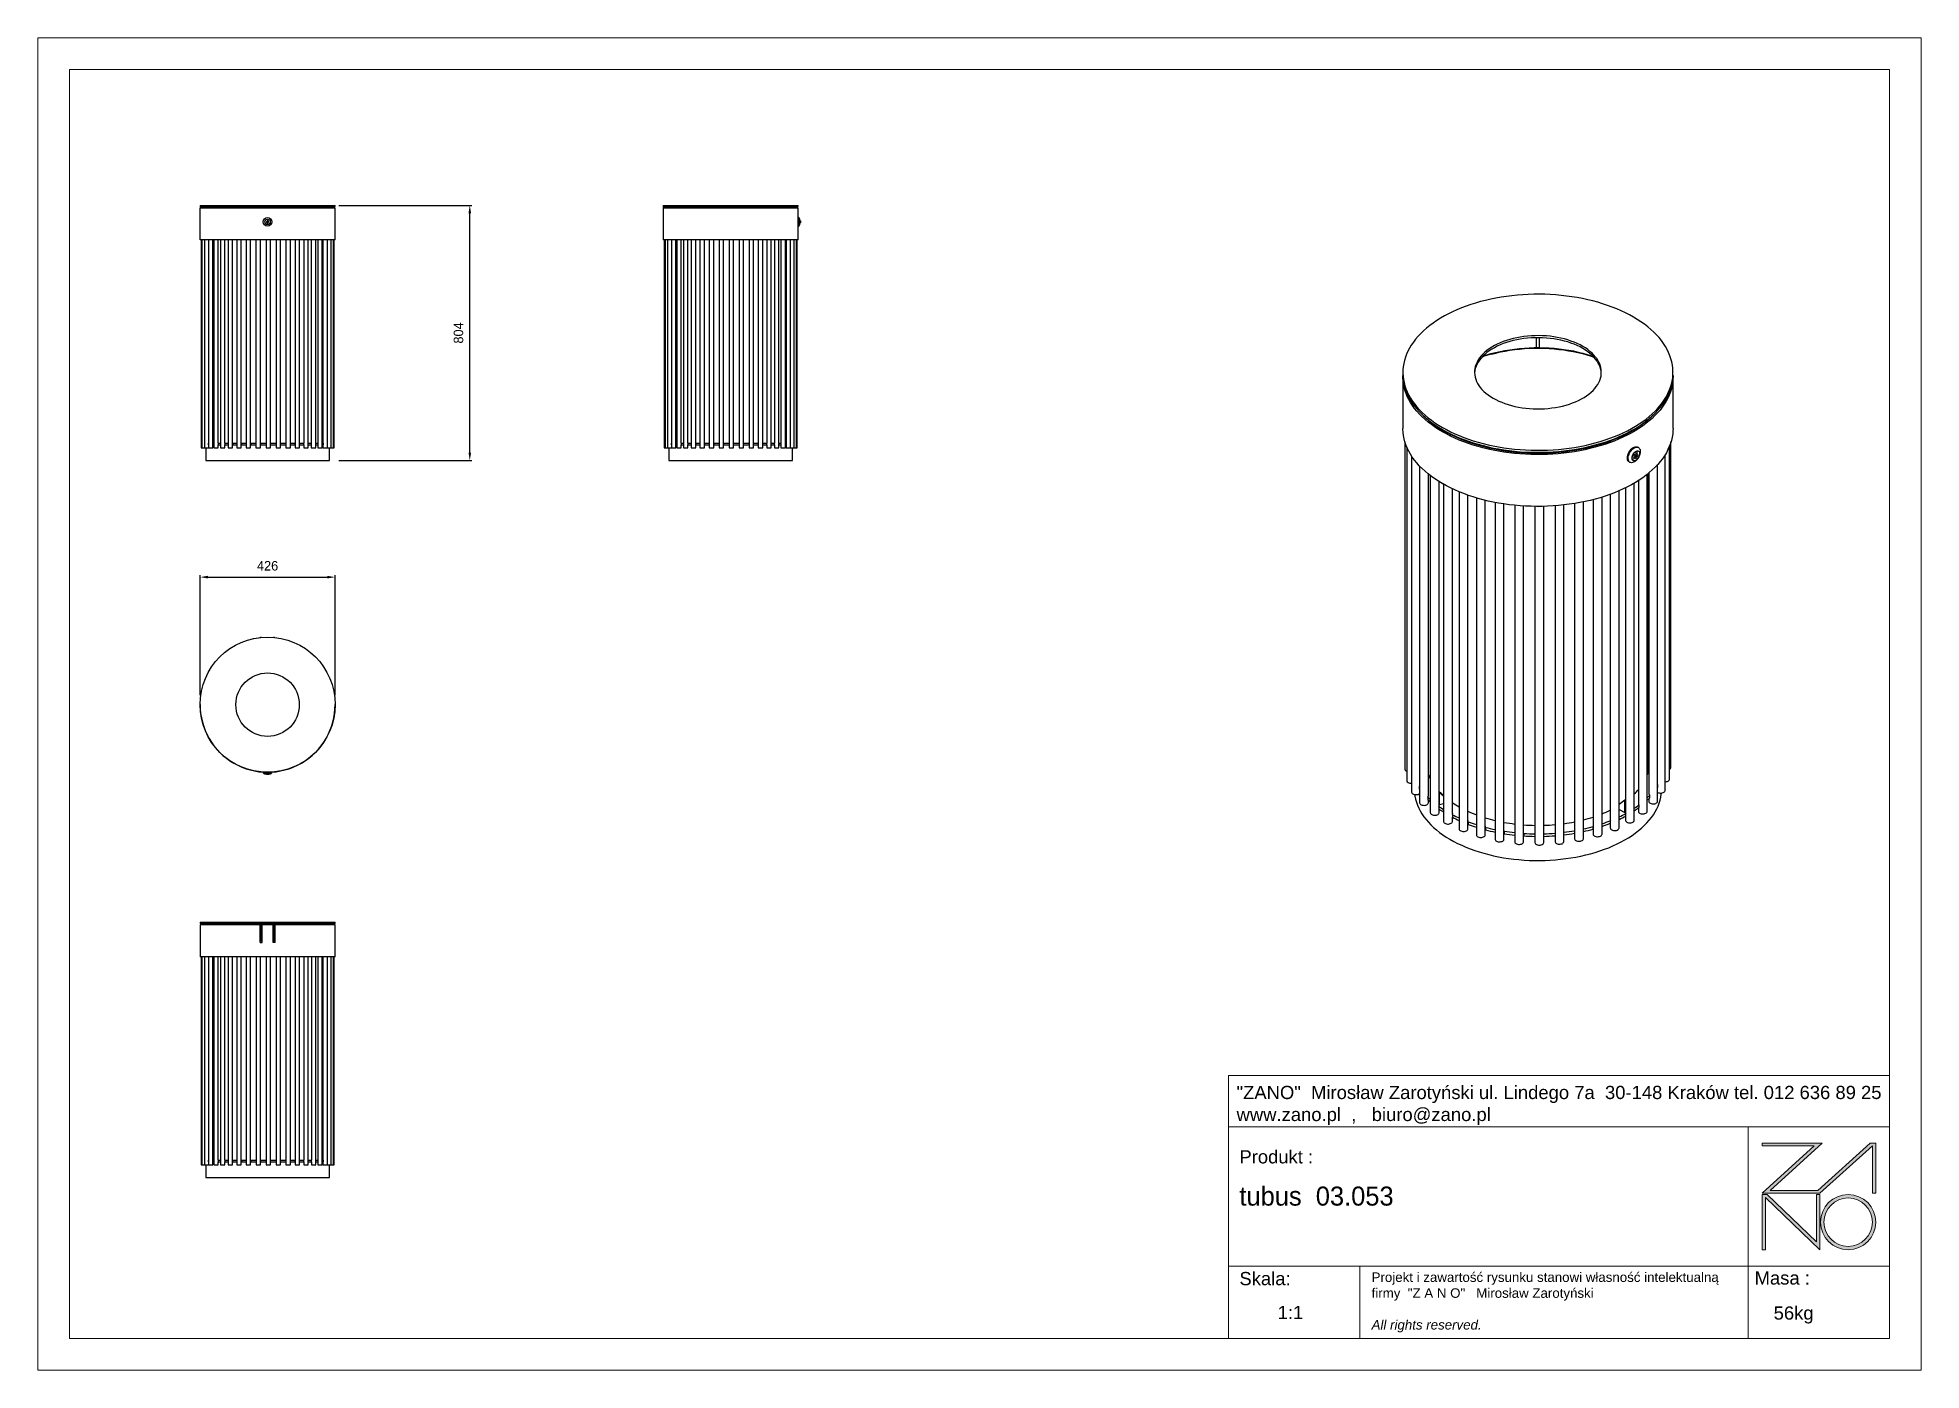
# Model space of a CAD drawing. Header units: millimetres. Extents: x 2024 to 7964, y -1688 to 2512.
import ezdxf

# ---------------------------------------------------------------- set-up
doc = ezdxf.new("R2010")
doc.units = ezdxf.units.MM
doc.header["$PDSIZE"] = -1
doc.layers.add('tabelka', color=155, linetype='Continuous')
doc.layers.add('WYMIAR', color=96, linetype='Continuous')
doc.dimstyles.new('1-1', dxfattribs={"dimtxt": 30, "dimasz": 25, "dimexe": 6.25, "dimexo": 30, "dimgap": 20.625, "dimtad": 1, "dimdec": 1, "dimtxsty": 'Standard', "dimcen": 0, "dimclrd": 2, "dimclre": 2, "dimclrt": 2, "dimadec": 0, "dimazin": 0, "dimtfac": 1, "dimtdec": 1, "dimtmove": 0, "dimatfit": 3, "dimfxl": 0, "dimarcsym": 0})

msp = doc.modelspace()

# ---------------------------------------------------------------- blocks, each defined once
blk = doc.blocks.new('zano')
at = {"layer": 'Defpoints', "lineweight": 5}
for points in [[(6270.2, 3716.2), (6270.2, 3707.4), (6434.8, 3707.4), (6270.2, 3558.4), (6452.4, 3558.4), (6617.9, 3708.2), (6617.9, 3558.4), (6628.6, 3558.4), (6628.6, 3716.2), (6610.7, 3716.2), (6446.1, 3567.2), (6295.4, 3567.2), (6459.9, 3716.2), (6270.2, 3716.2), (6270.2, 3707.4)], [(6270.2, 3554.4), (6286.2, 3554.4), (6441.7, 3405.6), (6441.7, 3554.4), (6452.4, 3554.4), (6452.4, 3380.5), (6281, 3544.6), (6281, 3380.5), (6270.2, 3380.5)]]:
    blk.add_hatch(color=251, dxfattribs=at).paths.add_polyline_path(points)
h = blk.add_hatch(color=251, dxfattribs=at)
h.paths.add_polyline_path([(6454.7, 3467.4, 1), (6628.6, 3467.4, 1)])
h.paths.add_polyline_path([(6617.9, 3467.4, -1), (6465.4, 3467.4, -1)], flags=16)
at = {"layer": 'Defpoints', "color": 251, "lineweight": 5}
blk.add_lwpolyline([(6434.8, 3707.4), (6270.2, 3558.4), (6452.4, 3558.4), (6617.9, 3708.2), (6617.9, 3558.4), (6628.6, 3558.4), (6628.6, 3716.2), (6610.7, 3716.2), (6446.1, 3567.2), (6295.4, 3567.2), (6459.9, 3716.2), (6270.2, 3716.2), (6270.2, 3707.4), (6432.1, 3707.4)], dxfattribs=at)
for points in [[(6270.2, 3716.2), (6270.2, 3707.4), (6434.8, 3707.4), (6270.2, 3558.4), (6452.4, 3558.4), (6617.9, 3708.2), (6617.9, 3558.4), (6628.6, 3558.4), (6628.6, 3716.2), (6610.7, 3716.2), (6446.1, 3567.2), (6295.4, 3567.2), (6459.9, 3716.2), (6270.2, 3716.2), (6270.2, 3707.4)], [(6270.2, 3554.4), (6286.2, 3554.4), (6441.7, 3405.6), (6441.7, 3554.4), (6452.4, 3554.4), (6452.4, 3380.5), (6281, 3544.6), (6281, 3380.5), (6270.2, 3380.5)]]:
    blk.add_lwpolyline(points, close=True, dxfattribs=at)
for radius in [87, 76.3]:
    blk.add_circle((6541.7, 3467.4), radius, dxfattribs=at)
blk = doc.blocks.new('TABELA')
at = {"layer": 'tabelka', "lineweight": 5}
for p, q in [((4587.4, 3929.4), (6672.4, 3929.4)), ((4587.4, 3767.6), (4587.4, 3929.4)), ((4587.4, 3929.4), (6672.4, 3929.4)), ((6226.5, 3767.6), (6226.5, 3329)), ((4587.4, 3329), (6672.4, 3329)), ((5001.6, 3329), (5001.6, 3100.4)), ((6226.5, 3329), (6226.5, 3100.4))]:
    blk.add_line(p, q, dxfattribs=at)
blk.add_lwpolyline([(4587.4, 3767.6), (6672.4, 3767.6), (6672.4, 3100.4), (4587.4, 3100.4)], close=True, dxfattribs=at)
blk.add_blockref('zano', (0, 0))
at = {"layer": 'tabelka', "lineweight": 5, "attachment_point": 1}
for s, insert, char_height, width in [('{\\fArial|b0|i0|c238|p34;"ZANO"  Mirosław Zarotyński ul. Lindego 7a  30-148 Kraków tel. 012 636 89 25\\Pwww.zano.pl  ,   biuro@zano.pl}', (4613, 3896.9), 41.595, 2040.38), ('{\\fArial|b0|i0|c238|p34;Produkt : }', (4622, 3694.1), 41.595, 265.273), ('{\\fCentury Gothic|b0|i0|c238|p34;tubus  03.053}', (4622, 3579.5), 60, 713.135), ('{\\fArial|b0|i0|c238|p34;Skala: }', (4622, 3310.3), 41.595, 191.675), ('{\\fArial|b0|i0|c238|p34;Masa :}', (6246.7, 3312.2), 41.595, 200.457), ('{\\fArial|b0|i0|c238|p34;1:1}', (4742.5, 3203.5), 41.595, 42.482), ('{\\fArial|b0|i0|c238|p34;56kg}', (6306.7, 3201.8), 41.595, 42.482)]:
    blk.add_mtext(s, dxfattribs=dict(at, insert=insert, char_height=char_height, width=width))
at = {"layer": 'tabelka', "color": 1, "lineweight": 5, "insert": (5038.9, 3308.9), "char_height": 30, "width": 1186.12, "attachment_point": 1}
blk.add_mtext('{\\fArial|b0|i0|c0|p34;Projekt i zawartość rysunku stanowi własność intelektualną firmy \\fArial|b0|i0|c238|p34; "Z A N O"   Mirosław Zarotyński\\fArial|b0|i1|c238|p34;\\P\\PAll rights reserved.}', dxfattribs=at)
blk = doc.blocks.new('izometria')
for p, q in [((-1449.5, 1761), (-1449.5, 1745.4)), ((-1444.5, 1745.4), (-1444.5, 1761)), ((-1660, 1706.6), (-1660, 1703.3)), ((-1659.9, 1699.7), (-1659.9, 1618.1)), ((-1234, 1703.3), (-1234, 1706.6)), ((-1233.9, 1618.1), (-1233.9, 1699.7)), ((-1625.2, 1635.9), (-1625.2, 1635.6)), ((-1624.4, 1635.3), (-1624.5, 1635)), ((-1269.4, 1635), (-1269.5, 1635.4)), ((-1268.7, 1635.6), (-1268.7, 1636)), ((-1621.6, 1632.4), (-1621.6, 1632.9)), ((-1620.9, 1632.4), (-1620.9, 1631.8)), ((-1619.1, 1630.2), (-1619.2, 1631)), ((-1617.1, 1628.7), (-1617.3, 1629.5)), ((-1596.2, 1615.5), (-1596.2, 1614.4)), ((-1591.2, 1611.6), (-1591.2, 1612.8)), ((-1588.7, 1609.1), (-1588.7, 1611.5)), ((-1585.1, 1607.1), (-1585.1, 1609.7)), ((-1316.5, 1604.7), (-1317.4, 1605.3)), ((-1311.2, 1608.5), (-1311.2, 1607.2)), ((-1306.2, 1609.7), (-1306.2, 1611)), ((-1274.6, 1631.1), (-1274.8, 1630.2)), ((-1272.9, 1631.8), (-1272.9, 1632.4)), ((-1656.7, 1596.8), (-1656.7, 1081.1)), ((-1653.9, 1588.9), (-1653.9, 1062.8)), ((-1646.1, 1574.5), (-1646.1, 1045)), ((-1571, 1603.3), (-1571, 1601.9)), ((-1521.3, 1588.1), (-1521.3, 1586.3)), ((-1521, 1588), (-1521, 1586.3)), ((-1520.4, 1587.9), (-1520.4, 1586.1)), ((-1449.4, 1580.4), (-1449.4, 1578.5)), ((-1444.4, 1578.5), (-1444.4, 1580.4)), ((-1297.3, 1576.4), (-1293.8, 1574.4)), ((-1296.3, 1578.2), (-1294.2, 1576.9)), ((-1296.3, 1578.2), (-1292.8, 1576.1)), ((-1294.6, 1580.1), (-1294.7, 1580.1)), ((-1289.8, 1577.3), (-1294.6, 1580.1)), ((-1294.2, 1576.9), (-1289.4, 1574.2)), ((-1290.4, 1572.5), (-1293.8, 1574.4)), ((-1292.8, 1576.1), (-1289.4, 1574.2)), ((-1288.4, 1588), (-1289.6, 1588.7)), ((-1287.8, 1573.5), (-1287.5, 1574.1)), ((-1246.4, 1047.5), (-1246.4, 1576.6)), ((-1239.3, 1065.4), (-1239.3, 1590.6)), ((-1237.2, 1083.7), (-1237.2, 1596.8)), ((-1633.6, 1558.8), (-1633.6, 1028.1)), ((-1619.6, 1038.9), (-1619.6, 1546.1)), ((-1303.1, 1565.3), (-1301.9, 1564.6)), ((-1298.2, 1574.1), (-1298.1, 1574)), ((-1298.1, 1574), (-1293.3, 1571.3)), ((-1289.4, 1570.8), (-1289, 1571.4)), ((-1274.6, 1014.6), (-1274.6, 1545.8)), ((-1272.9, 1075.9), (-1272.9, 1547.1)), ((-1272.2, 1547.7), (-1272.2, 1042)), ((-1258.2, 1030.4), (-1258.2, 1561)), ((-1616.7, 1543.8), (-1616.7, 1012.6)), ((-1602.7, 1023.3), (-1602.7, 1534.2)), ((-1597.7, 1531.2), (-1597.6, 1531.2)), ((-1595.8, 1530.1), (-1595.8, 998.7)), ((-1581.8, 1009.5), (-1581.8, 1522.9)), ((-1571.3, 1518.2), (-1571.3, 986.9)), ((-1318.9, 988.4), (-1318.9, 1519.8)), ((-1309, 1524.4), (-1309, 1012.3)), ((-1295, 1000.5), (-1295, 1531.9)), ((-1288.6, 1535.8), (-1288.6, 1026.3)), ((-1557.3, 986.9), (-1557.3, 1512.9)), ((-1544, 1508.6), (-1544, 977.5)), ((-1530, 977.5), (-1530, 1504.8)), ((-1514.5, 1501.4), (-1514.5, 970.7)), ((-1500.5, 970.7), (-1500.5, 1499)), ((-1483.5, 1496.9), (-1483.5, 966.6)), ((-1469.5, 966.6), (-1469.5, 1495.8)), ((-1451.7, 1495.1), (-1451.7, 965.3)), ((-1437.7, 965.3), (-1437.7, 1495.2)), ((-1420, 1496.1), (-1420, 967)), ((-1406, 967), (-1406, 1497.4)), ((-1389.2, 1499.7), (-1389.2, 971.5)), ((-1375.2, 971.5), (-1375.2, 1502.3)), ((-1359.9, 1505.8), (-1359.9, 978.7)), ((-1345.9, 978.7), (-1345.9, 1509.8)), ((-1332.9, 1514.2), (-1332.9, 1000.3)), ((-1272.2, 1111.1), (-1272.9, 1113.4)), ((-1272.2, 1107), (-1272.9, 1109.3)), ((-1634.2, 1054), (-1633.6, 1054.3)), ((-1634.2, 1054), (-1633.6, 1053.2)), ((-1634.2, 1054), (-1634.2, 1049.9)), ((-1634.2, 1049.9), (-1633.6, 1049.1)), ((-1602.7, 1046.1), (-1595.8, 1040.3)), ((-1602.7, 1046.1), (-1602.5, 1045.9)), ((-1602.7, 1045.1), (-1602.3, 1044.5)), ((-1602.3, 1044.5), (-1595.8, 1039.1)), ((-1602.3, 1024.9), (-1602.3, 1044.5)), ((-1270.7, 1036), (-1270.7, 1040.1)), ((-1258.2, 1056.8), (-1258.1, 1056.7)), ((-1258.2, 1056.4), (-1258.1, 1056.7)), ((-1258.2, 1052.3), (-1258.1, 1052.6)), ((-1258.1, 1052.6), (-1258.1, 1056.7)), ((-1620.8, 1037.6), (-1620.8, 1033.5)), ((-1619.6, 1028.1), (-1619.6, 1032.3)), ((-1603.2, 1022.6), (-1603.2, 1018.5)), ((-1602.7, 1025.5), (-1602.3, 1024.9)), ((-1602.7, 1012.6), (-1602.7, 1018.1)), ((-1595.8, 1026.3), (-1602.3, 1024.9)), ((-1310.2, 1032.4), (-1318.9, 1025.3)), ((-1318.9, 1017.8), (-1310.2, 1012.8)), ((-1310.2, 1032.4), (-1309, 1033.1)), ((-1310.2, 1012.8), (-1310.2, 1032.4)), ((-1310.2, 1012.8), (-1309, 1013.5)), ((-1308.5, 1007.2), (-1308.5, 1011.3)), ((-1288.6, 1020.1), (-1288.6, 1014.6)), ((-1287.6, 1020.8), (-1287.6, 1024.8)), ((-1272.2, 1034.4), (-1272.2, 1030.4)), ((-1581.8, 1009.4), (-1581.8, 1005.3)), ((-1581.8, 998.7), (-1581.8, 1005.3)), ((-1557, 998.3), (-1557, 994.2)), ((-1529.6, 989.5), (-1529.6, 985.4)), ((-1500.1, 983.3), (-1500.1, 979.3)), ((-1469.2, 979.9), (-1469.5, 980.3)), ((-1359.9, 991.4), (-1359.9, 990.7)), ((-1359.9, 986.6), (-1359.9, 990.7)), ((-1359.9, 987.3), (-1359.9, 987.2)), ((-1332.9, 995.7), (-1332.9, 988.4)), ((-1332.8, 995.8), (-1332.8, 999.8)), ((-1309, 1007), (-1309, 1000.5)), ((-1295, 1000.1), (-1295, 1000.5)), ((-1469.2, 975.8), (-1469.5, 976.2)), ((-1469.2, 979.9), (-1469.2, 975.8)), ((-1363.9, 947.9), (-1364, 948))]:
    blk.add_line(p, q)
at = {"flags": 128}
for points in [[(-1597.6, 1619.6), (-1591.3, 1616.2), (-1584.8, 1612.8), (-1578.1, 1609.7), (-1571.1, 1606.7), (-1564, 1603.8), (-1556.6, 1601.1), (-1549.1, 1598.7), (-1541.4, 1596.3), (-1533.5, 1594.2), (-1525.5, 1592.3), (-1517.3, 1590.5), (-1509.1, 1589), (-1500.7, 1587.6), (-1492.3, 1586.4), (-1483.7, 1585.5), (-1475.1, 1584.7), (-1466.5, 1584.1), (-1457.8, 1583.8), (-1449.2, 1583.6), (-1440.5, 1583.7), (-1431.8, 1583.9), (-1423.1, 1584.4), (-1414.5, 1585), (-1406, 1585.9), (-1397.5, 1587), (-1389.1, 1588.2), (-1380.7, 1589.7), (-1372.5, 1591.4), (-1364.5, 1593.2), (-1356.5, 1595.2), (-1348.7, 1597.5), (-1341.1, 1599.9), (-1333.7, 1602.5), (-1326.4, 1605.2), (-1319.3, 1608.1), (-1312.5, 1611.2), (-1305.9, 1614.5), (-1299.5, 1617.9), (-1293.3, 1621.4), (-1287.4, 1625.1), (-1281.8, 1628.9), (-1276.5, 1632.9), (-1271.4, 1637), (-1266.6, 1641.2), (-1262.2, 1645.5), (-1258, 1649.9), (-1254.1, 1654.4), (-1250.6, 1658.9), (-1247.4, 1663.6), (-1244.5, 1668.3), (-1242, 1673.1), (-1239.8, 1678), (-1238, 1682.9), (-1236.5, 1687.8), (-1235.3, 1692.8), (-1234.5, 1697.8), (-1234.1, 1702.8), (-1234, 1707.8), (-1234.3, 1712.8), (-1234.9, 1717.8), (-1235.9, 1722.8), (-1237.2, 1727.8), (-1238.8, 1732.7), (-1240.9, 1737.6), (-1243.2, 1742.4), (-1245.9, 1747.2), (-1249, 1751.9), (-1252.3, 1756.5), (-1256, 1761.1), (-1260, 1765.5), (-1264.4, 1769.9), (-1269, 1774.1), (-1273.9, 1778.2), (-1279.1, 1782.3), (-1284.6, 1786.1), (-1290.4, 1789.9), (-1296.4, 1793.5), (-1302.6, 1797), (-1309.1, 1800.3), (-1315.9, 1803.5), (-1322.8, 1806.5), (-1330, 1809.3), (-1337.4, 1812), (-1344.9, 1814.5), (-1352.6, 1816.8), (-1360.5, 1818.9), (-1368.5, 1820.9), (-1376.6, 1822.6), (-1384.9, 1824.2), (-1393.3, 1825.6), (-1401.7, 1826.7), (-1410.2, 1827.7), (-1418.8, 1828.5), (-1427.5, 1829), (-1436.1, 1829.4), (-1444.8, 1829.5), (-1453.5, 1829.5), (-1462.2, 1829.2), (-1470.8, 1828.8), (-1479.4, 1828.1), (-1488, 1827.2), (-1496.5, 1826.2), (-1504.9, 1824.9), (-1513.2, 1823.4), (-1521.4, 1821.8), (-1529.5, 1819.9), (-1537.4, 1817.9), (-1545.2, 1815.7), (-1552.9, 1813.3), (-1560.3, 1810.7), (-1567.6, 1807.9), (-1574.6, 1805), (-1581.5, 1801.9), (-1588.1, 1798.7), (-1594.5, 1795.3), (-1600.6, 1791.7), (-1606.5, 1788), (-1612.1, 1784.2), (-1617.5, 1780.3), (-1622.6, 1776.2), (-1627.3, 1772), (-1631.8, 1767.7), (-1636, 1763.3), (-1639.8, 1758.8), (-1643.3, 1754.2), (-1646.6, 1749.5), (-1649.4, 1744.8), (-1652, 1740), (-1654.1, 1735.2), (-1656, 1730.3), (-1657.5, 1725.3), (-1658.6, 1720.3), (-1659.4, 1715.3), (-1659.9, 1710.3), (-1660, 1705.3), (-1659.7, 1700.3), (-1659.1, 1695.3), (-1658.1, 1690.3), (-1656.8, 1685.4), (-1655.1, 1680.4), (-1653.1, 1675.6), (-1650.7, 1670.7), (-1648, 1666), (-1645, 1661.3), (-1641.6, 1656.6), (-1637.9, 1652.1), (-1633.9, 1647.6), (-1629.6, 1643.3), (-1625, 1639), (-1620.1, 1634.9), (-1614.9, 1630.9), (-1609.4, 1627), (-1603.6, 1623.2), (-1597.6, 1619.6)], [(-1517.7, 1665.8), (-1513.4, 1663.4), (-1508.8, 1661.2), (-1504.1, 1659.2), (-1499.1, 1657.3), (-1494, 1655.6), (-1488.6, 1654.1), (-1483.2, 1652.8), (-1477.6, 1651.6), (-1471.9, 1650.7), (-1466.1, 1649.9), (-1460.3, 1649.4), (-1454.4, 1649), (-1448.5, 1648.9), (-1442.5, 1648.9), (-1436.6, 1649.2), (-1430.8, 1649.6), (-1424.9, 1650.3), (-1419.2, 1651.1), (-1413.6, 1652.2), (-1408, 1653.4), (-1402.6, 1654.8), (-1397.4, 1656.4), (-1392.4, 1658.2), (-1387.5, 1660.2), (-1382.8, 1662.3), (-1378.4, 1664.6), (-1374.2, 1667), (-1370.3, 1669.5), (-1366.6, 1672.2), (-1363.2, 1675), (-1360.1, 1678), (-1357.3, 1681), (-1354.9, 1684.1), (-1352.7, 1687.3), (-1350.9, 1690.5), (-1349.4, 1693.8), (-1348.3, 1697.2), (-1347.5, 1700.6), (-1347.1, 1704), (-1347, 1707.4), (-1347.3, 1710.8), (-1347.9, 1714.2), (-1348.8, 1717.6), (-1350.1, 1721), (-1351.8, 1724.2), (-1353.8, 1727.5), (-1356.1, 1730.6), (-1358.7, 1733.7), (-1361.6, 1736.7), (-1364.9, 1739.5), (-1368.4, 1742.3), (-1372.2, 1744.9), (-1376.3, 1747.4), (-1380.6, 1749.7), (-1385.1, 1751.9), (-1389.9, 1754), (-1394.9, 1755.8), (-1400, 1757.5), (-1405.3, 1759.1), (-1410.8, 1760.4), (-1416.4, 1761.5), (-1422.1, 1762.5), (-1427.8, 1763.2), (-1433.7, 1763.8), (-1439.6, 1764.1), (-1445.5, 1764.3), (-1451.4, 1764.2), (-1457.3, 1764), (-1463.2, 1763.5), (-1469, 1762.9), (-1474.8, 1762), (-1480.4, 1761), (-1485.9, 1759.7), (-1491.3, 1758.3), (-1496.6, 1756.7), (-1501.6, 1754.9), (-1506.5, 1753), (-1511.1, 1750.9), (-1515.6, 1748.6), (-1519.8, 1746.2), (-1523.7, 1743.6), (-1527.4, 1740.9), (-1530.7, 1738.1), (-1533.8, 1735.2), (-1536.6, 1732.2), (-1539.1, 1729.1), (-1541.2, 1725.9), (-1543, 1722.6), (-1544.5, 1719.3), (-1545.7, 1715.9), (-1546.4, 1712.6), (-1546.9, 1709.1), (-1547, 1705.7), (-1546.7, 1702.3), (-1546.1, 1698.9), (-1545.1, 1695.5), (-1543.8, 1692.2), (-1542.2, 1688.9), (-1540.2, 1685.7), (-1537.9, 1682.5), (-1535.3, 1679.5), (-1532.3, 1676.5), (-1529.1, 1673.6), (-1525.6, 1670.9), (-1521.8, 1668.2), (-1517.7, 1665.8)], [(-1347, 1704.9), (-1347.3, 1707.6), (-1347.9, 1711), (-1348.8, 1714.4), (-1350.1, 1717.7), (-1351.8, 1721), (-1353.8, 1724.2), (-1356.1, 1727.4), (-1358.7, 1730.4), (-1361.6, 1733.4), (-1364.9, 1736.3), (-1368.4, 1739), (-1372.2, 1741.6), (-1376.3, 1744.1), (-1380.6, 1746.5), (-1385.1, 1748.7), (-1389.9, 1750.7), (-1394.9, 1752.6), (-1400, 1754.3), (-1405.3, 1755.8), (-1410.8, 1757.1), (-1416.4, 1758.3), (-1422.1, 1759.2), (-1427.8, 1760), (-1433.7, 1760.5), (-1439.6, 1760.9), (-1445.5, 1761), (-1451.4, 1761), (-1457.3, 1760.7), (-1463.2, 1760.3), (-1469, 1759.6), (-1474.8, 1758.8), (-1480.4, 1757.7), (-1485.9, 1756.5), (-1491.3, 1755.1), (-1496.6, 1753.4), (-1501.6, 1751.7), (-1506.5, 1749.7), (-1511.1, 1747.6), (-1515.6, 1745.3), (-1519.8, 1742.9), (-1523.7, 1740.3), (-1527.4, 1737.7), (-1530.7, 1734.8), (-1533.8, 1731.9), (-1536.6, 1728.9), (-1539.1, 1725.8), (-1541.2, 1722.6), (-1543, 1719.3), (-1544.5, 1716), (-1545.7, 1712.7), (-1546.4, 1709.3), (-1546.9, 1705.9), (-1546.9, 1704.9)], [(-1533.7, 1732.1), (-1528.9, 1733.6), (-1521, 1735.9)], [(-1521, 1735.9), (-1513.8, 1737.7), (-1506.5, 1739.4), (-1499.1, 1740.8), (-1491.5, 1742.1), (-1483.9, 1743.2), (-1476.2, 1744), (-1468.4, 1744.7), (-1460.6, 1745.1), (-1452.7, 1745.4), (-1444.9, 1745.4), (-1437, 1745.3), (-1429.2, 1744.9), (-1421.4, 1744.4), (-1413.6, 1743.6), (-1406, 1742.6), (-1398.4, 1741.5), (-1390.9, 1740.1), (-1383.5, 1738.5), (-1376.3, 1736.8), (-1369.2, 1734.8), (-1362.2, 1732.7), (-1360.3, 1732.1)], [(-1520.4, 1735.1), (-1513.3, 1736.9), (-1506, 1738.6), (-1498.6, 1740), (-1491.1, 1741.3), (-1483.6, 1742.3), (-1475.9, 1743.2), (-1468.2, 1743.8), (-1460.5, 1744.3), (-1452.7, 1744.5), (-1444.9, 1744.6), (-1437.1, 1744.4), (-1429.3, 1744.1), (-1421.6, 1743.5), (-1413.9, 1742.7), (-1406.3, 1741.8), (-1398.8, 1740.6), (-1391.4, 1739.3), (-1384.1, 1737.7), (-1376.9, 1736), (-1369.8, 1734.1), (-1362.9, 1732), (-1358.9, 1730.6)], [(-1660, 1703.3), (-1660, 1702.1), (-1659.7, 1697), (-1659.1, 1692), (-1658.1, 1687), (-1656.8, 1682.1), (-1655.1, 1677.2), (-1653.1, 1672.3), (-1650.7, 1667.5), (-1648, 1662.7), (-1645, 1658), (-1641.6, 1653.4), (-1637.9, 1648.8), (-1633.9, 1644.4), (-1629.6, 1640), (-1625, 1635.8), (-1620.1, 1631.6), (-1614.9, 1627.6), (-1609.4, 1623.7), (-1603.6, 1620), (-1597.6, 1616.4)], [(-1597.6, 1612.8), (-1603.6, 1616.4), (-1609.4, 1620.2), (-1614.8, 1624), (-1620, 1628), (-1624.9, 1632.1), (-1629.5, 1636.3), (-1633.8, 1640.7), (-1637.8, 1645.1), (-1641.4, 1649.6), (-1644.8, 1654.2), (-1647.8, 1658.8), (-1650.5, 1663.6), (-1652.9, 1668.4), (-1654.9, 1673.2), (-1656.6, 1678.1), (-1658, 1683), (-1659, 1688), (-1659.6, 1693), (-1659.9, 1697.9), (-1659.9, 1700.8)], [(-1597.6, 1616.4), (-1591.3, 1612.9), (-1584.8, 1609.6), (-1578.1, 1606.4), (-1571.1, 1603.4), (-1564, 1600.5), (-1556.6, 1597.9), (-1549.1, 1595.4), (-1541.4, 1593.1), (-1533.5, 1590.9), (-1525.5, 1589), (-1517.3, 1587.2), (-1509.1, 1585.7), (-1500.7, 1584.3), (-1492.3, 1583.2), (-1483.7, 1582.2), (-1475.1, 1581.4), (-1466.5, 1580.9), (-1457.8, 1580.5), (-1449.2, 1580.4), (-1440.5, 1580.4), (-1431.8, 1580.7), (-1423.1, 1581.1), (-1414.5, 1581.8), (-1406, 1582.6), (-1397.5, 1583.7), (-1389.1, 1585), (-1380.7, 1586.4), (-1372.5, 1588.1), (-1364.5, 1589.9), (-1356.5, 1592), (-1348.7, 1594.2), (-1341.1, 1596.6), (-1333.7, 1599.2), (-1326.4, 1601.9), (-1319.3, 1604.9), (-1312.5, 1608), (-1305.9, 1611.2), (-1299.5, 1614.6), (-1293.3, 1618.2), (-1287.4, 1621.8), (-1281.8, 1625.7), (-1276.5, 1629.6), (-1271.4, 1633.7), (-1266.6, 1637.9), (-1262.2, 1642.2), (-1258, 1646.6), (-1254.1, 1651.1), (-1250.6, 1655.7), (-1247.4, 1660.3), (-1244.5, 1665.1), (-1242, 1669.9), (-1239.8, 1674.7), (-1238, 1679.6), (-1236.5, 1684.6), (-1235.3, 1689.5), (-1234.5, 1694.5), (-1234.1, 1699.5), (-1234, 1703.3)], [(-1234, 1702.2), (-1233.9, 1700.4), (-1234.1, 1695.4), (-1234.6, 1690.4), (-1235.4, 1685.4), (-1236.6, 1680.5), (-1238.1, 1675.5), (-1240, 1670.7), (-1242.2, 1665.8), (-1244.8, 1661), (-1247.7, 1656.3), (-1250.9, 1651.7), (-1254.4, 1647.1), (-1258.3, 1642.6), (-1262.5, 1638.2), (-1267, 1633.9), (-1271.8, 1629.8), (-1276.8, 1625.7), (-1282.2, 1621.8), (-1287.8, 1618), (-1293.7, 1614.3), (-1299.9, 1610.8), (-1306.3, 1607.4), (-1312.9, 1604.1), (-1319.8, 1601.1), (-1326.8, 1598.2), (-1334.1, 1595.4), (-1341.5, 1592.9), (-1349.1, 1590.5), (-1356.9, 1588.3), (-1364.9, 1586.2), (-1372.9, 1584.4), (-1381.1, 1582.8), (-1389.4, 1581.3), (-1397.8, 1580.1), (-1406.3, 1579), (-1414.9, 1578.1), (-1423.5, 1577.5), (-1432.1, 1577), (-1440.8, 1576.8), (-1449.4, 1576.8), (-1458.1, 1576.9), (-1466.7, 1577.3), (-1475.4, 1577.8), (-1483.9, 1578.6), (-1492.4, 1579.6), (-1500.9, 1580.8), (-1509.2, 1582.1), (-1517.5, 1583.7), (-1525.6, 1585.4), (-1533.6, 1587.4), (-1541.4, 1589.5), (-1549.1, 1591.8), (-1556.6, 1594.3), (-1564, 1597), (-1571.1, 1599.8), (-1578.1, 1602.8), (-1584.8, 1606), (-1591.3, 1609.3), (-1597.6, 1612.8)], [(-1261, 1643.4), (-1263.5, 1640.8), (-1267.8, 1636.5), (-1272.5, 1632.3), (-1277.4, 1628.2), (-1282.6, 1624.2), (-1288.1, 1620.4), (-1293.9, 1616.7), (-1299.9, 1613.1), (-1306.2, 1609.7), (-1312.7, 1606.5), (-1319.5, 1603.4), (-1326.5, 1600.4), (-1333.6, 1597.6), (-1341, 1595), (-1348.5, 1592.6), (-1356.2, 1590.4), (-1364.1, 1588.3), (-1372.1, 1586.4), (-1380.2, 1584.8), (-1388.4, 1583.3), (-1396.7, 1582), (-1405.1, 1580.9), (-1413.6, 1580), (-1422.2, 1579.3), (-1430.8, 1578.8), (-1439.4, 1578.6), (-1448, 1578.5), (-1456.6, 1578.6), (-1465.2, 1578.9), (-1473.8, 1579.5), (-1482.3, 1580.2), (-1490.8, 1581.2), (-1499.2, 1582.3), (-1507.5, 1583.6), (-1515.7, 1585.2), (-1523.8, 1586.9), (-1531.8, 1588.8), (-1539.6, 1590.9), (-1547.2, 1593.2), (-1554.7, 1595.7), (-1562, 1598.3), (-1569.2, 1601.1), (-1576.1, 1604.1), (-1582.8, 1607.2), (-1583.9, 1607.8)], [(-1597.7, 1531.2), (-1603.7, 1534.8), (-1609.4, 1538.5), (-1614.9, 1542.4), (-1620.1, 1546.5), (-1625, 1550.6), (-1629.6, 1554.8), (-1634, 1559.2), (-1638, 1563.6), (-1641.6, 1568.2), (-1645, 1572.8), (-1648, 1577.5), (-1650.7, 1582.3), (-1653.1, 1587.1), (-1655.1, 1592), (-1656.8, 1596.9), (-1658.1, 1601.9), (-1659.1, 1606.9), (-1659.7, 1611.9), (-1659.9, 1616.9), (-1659.9, 1618.1)], [(-1233.9, 1618.1), (-1234, 1614.3), (-1234.5, 1609.3), (-1235.3, 1604.3), (-1236.4, 1599.3), (-1237.9, 1594.3), (-1239.8, 1589.4), (-1242, 1584.6), (-1244.5, 1579.8), (-1247.4, 1575.1), (-1250.6, 1570.4), (-1254.1, 1565.8), (-1258, 1561.3), (-1262.1, 1556.9), (-1266.6, 1552.6), (-1271.4, 1548.4), (-1276.5, 1544.3), (-1281.8, 1540.4), (-1287.4, 1536.6), (-1293.3, 1532.9), (-1299.5, 1529.3), (-1305.9, 1525.9), (-1312.5, 1522.7), (-1319.3, 1519.6), (-1326.4, 1516.7), (-1333.6, 1513.9), (-1341.1, 1511.3), (-1348.7, 1508.9), (-1356.5, 1506.7), (-1364.5, 1504.7), (-1372.5, 1502.8), (-1380.7, 1501.2), (-1389, 1499.7), (-1397.5, 1498.5), (-1405.9, 1497.4), (-1414.5, 1496.5), (-1423.1, 1495.9), (-1431.8, 1495.4), (-1440.4, 1495.1), (-1449.1, 1495.1), (-1457.8, 1495.3), (-1466.5, 1495.6), (-1475.1, 1496.2), (-1483.7, 1496.9), (-1492.2, 1497.9), (-1500.7, 1499.1), (-1509, 1500.4), (-1517.3, 1502), (-1525.4, 1503.7), (-1533.5, 1505.7), (-1541.3, 1507.8), (-1549, 1510.1), (-1556.6, 1512.6), (-1563.9, 1515.3), (-1571.1, 1518.1), (-1578, 1521.1), (-1584.8, 1524.3), (-1591.3, 1527.6), (-1597.6, 1531.1)], [(-1588.7, 1610.2), (-1589.2, 1610.5), (-1595.4, 1614)], [(-1317.4, 1605.2), (-1317.4, 1605.3), (-1318, 1605.4), (-1318.6, 1605.1), (-1319.3, 1604.6), (-1319.9, 1603.8), (-1320.2, 1603)], [(-1320.2, 1603), (-1319.9, 1603.8), (-1319.3, 1604.6), (-1318.6, 1605.1), (-1318, 1605.4), (-1317.4, 1605.3)], [(-1276.5, 1629.6), (-1276.6, 1629.4), (-1276.8, 1628.7)], [(-1303.1, 1565.3), (-1303.1, 1565.3), (-1304.1, 1566.1), (-1304.9, 1567.2), (-1305.5, 1568.6), (-1305.8, 1570.2), (-1305.9, 1572), (-1305.7, 1573.9), (-1305.2, 1575.9), (-1304.5, 1577.9), (-1303.6, 1579.9), (-1302.5, 1581.9), (-1301.2, 1583.7), (-1299.8, 1585.3), (-1298.3, 1586.7), (-1296.7, 1587.8), (-1295.2, 1588.6), (-1293.6, 1589.2), (-1292.1, 1589.3), (-1290.8, 1589.2), (-1289.6, 1588.7), (-1289.6, 1588.7)], [(-1289.4, 1570.8), (-1290.2, 1569.7), (-1291.7, 1568.1), (-1293.2, 1566.7), (-1294.7, 1565.5), (-1296.3, 1564.7), (-1297.9, 1564.2), (-1299.3, 1564), (-1300.7, 1564.2), (-1301.9, 1564.6), (-1302.9, 1565.4), (-1303.7, 1566.5), (-1304.3, 1567.9), (-1304.6, 1569.5), (-1304.7, 1571.3), (-1304.5, 1573.2), (-1304, 1575.2), (-1303.3, 1577.2), (-1302.4, 1579.3), (-1301.3, 1581.2), (-1300, 1583), (-1298.6, 1584.6), (-1297.1, 1586), (-1295.5, 1587.1), (-1294, 1588), (-1292.4, 1588.5), (-1290.9, 1588.7), (-1289.6, 1588.5), (-1288.4, 1588), (-1288.4, 1588)], [(-1288.4, 1582.2), (-1287.6, 1581.6), (-1287, 1580.6), (-1286.7, 1579.4), (-1286.6, 1578), (-1286.8, 1576.4), (-1287.3, 1574.8), (-1287.9, 1573.2), (-1288.8, 1571.7), (-1289.9, 1570.3), (-1291.1, 1569.1), (-1292.3, 1568.1), (-1293.5, 1567.5), (-1294.8, 1567.2), (-1295.9, 1567.2), (-1296.9, 1567.5), (-1297.6, 1568.2), (-1298.2, 1569.1), (-1298.5, 1570.4), (-1298.6, 1571.8), (-1298.4, 1573.3), (-1298, 1574.9), (-1297.3, 1576.5), (-1296.4, 1578.1), (-1295.3, 1579.5), (-1294.2, 1580.7), (-1292.9, 1581.6), (-1291.7, 1582.3), (-1290.5, 1582.6), (-1289.3, 1582.6), (-1288.4, 1582.2)], [(-1293.8, 1574.4), (-1294, 1573.4), (-1294, 1572.5), (-1293.8, 1571.7), (-1293.3, 1571.3), (-1292.7, 1571.1), (-1292, 1571.3), (-1291.2, 1571.7), (-1290.4, 1572.5)], [(-1289.4, 1574.2), (-1289.2, 1575.2), (-1289.1, 1576.1), (-1289.4, 1576.8), (-1289.8, 1577.3), (-1290.5, 1577.5), (-1291.2, 1577.3), (-1292, 1576.9), (-1292.8, 1576.1)], [(-1292.6, 1573.7), (-1292.1, 1574.6), (-1291.6, 1575.5)], [(-1288.4, 1588), (-1287.4, 1587.2), (-1286.6, 1586.1), (-1286, 1584.8), (-1285.7, 1583.2), (-1285.6, 1581.4), (-1285.8, 1579.5), (-1286.2, 1577.5), (-1286.9, 1575.4), (-1287.5, 1574.1)], [(-1272.9, 1146.4), (-1272.9, 1146.3), (-1272.2, 1146)], [(-1655.2, 1078.6), (-1654.1, 1078), (-1653.9, 1077.9)], [(-1619.6, 1072.2), (-1617.9, 1068.2), (-1616.7, 1065.7)], [(-1274.6, 1071.4), (-1273.7, 1073.7), (-1272.3, 1078.2), (-1272.2, 1078.2)], [(-1641.4, 1041.2), (-1641, 1038.5), (-1640, 1033.8), (-1638.6, 1029.1), (-1636.9, 1024.4), (-1634.9, 1019.8), (-1632.5, 1015.2), (-1629.8, 1010.7), (-1626.8, 1006.2), (-1623.4, 1001.9), (-1619.7, 997.6), (-1615.8, 993.4), (-1611.5, 989.3), (-1606.9, 985.3), (-1602, 981.5), (-1596.8, 977.7), (-1591.4, 974.1), (-1585.7, 970.7), (-1579.8, 967.3), (-1573.6, 964.1), (-1567.2, 961.1), (-1560.6, 958.3), (-1553.7, 955.6), (-1546.7, 953), (-1539.5, 950.7), (-1532.2, 948.5), (-1524.6, 946.5), (-1517, 944.7), (-1509.2, 943.1), (-1501.3, 941.6), (-1493.3, 940.4), (-1485.2, 939.4), (-1477.1, 938.5), (-1468.9, 937.9), (-1460.6, 937.4), (-1452.4, 937.2), (-1444.1, 937.2), (-1435.8, 937.4), (-1427.6, 937.7), (-1419.3, 938.3), (-1411.2, 939.1), (-1403.1, 940.1), (-1395, 941.2), (-1387.1, 942.6), (-1379.3, 944.2), (-1371.6, 945.9), (-1364, 947.9)], [(-1363.9, 947.9), (-1356.5, 950), (-1349.3, 952.3), (-1342.2, 954.8), (-1335.3, 957.4), (-1328.6, 960.3), (-1322.2, 963.2), (-1315.9, 966.4), (-1309.9, 969.7), (-1304.1, 973.1), (-1298.6, 976.7), (-1293.4, 980.4), (-1288.4, 984.2), (-1283.8, 988.1), (-1279.4, 992.2), (-1275.3, 996.3), (-1271.5, 1000.6), (-1268.1, 1004.9), (-1264.9, 1009.3), (-1262.1, 1013.8), (-1259.7, 1018.4), (-1257.5, 1023), (-1255.7, 1027.7), (-1254.3, 1032.4), (-1253.2, 1037.1), (-1252.4, 1041.9), (-1252.2, 1043.5)], [(-1258.2, 1044.5), (-1258.2, 1044.5), (-1257, 1044), (-1255.6, 1043.6), (-1254, 1043.4), (-1252.5, 1043.4), (-1250.9, 1043.7), (-1249.6, 1044.1), (-1248.3, 1044.7), (-1247.4, 1045.4), (-1246.7, 1046.2), (-1246.4, 1047.1), (-1246.4, 1047.5)], [(-1246.4, 1061.3), (-1245.8, 1061.3), (-1244.3, 1061.5), (-1242.9, 1061.8), (-1241.6, 1062.4), (-1240.6, 1063.1), (-1239.8, 1063.8), (-1239.4, 1064.7), (-1239.3, 1065.4)], [(-1633.6, 1028.1), (-1633.6, 1028), (-1633.4, 1027.1), (-1632.9, 1026.3), (-1632, 1025.5), (-1630.9, 1024.9), (-1629.5, 1024.4)], [(-1629.5, 1024.4), (-1628, 1024.2), (-1626.5, 1024.1), (-1624.9, 1024.2), (-1623.5, 1024.5), (-1622.1, 1025), (-1621.1, 1025.7), (-1620.3, 1026.4), (-1619.8, 1027.3), (-1619.6, 1028.1)], [(-1616.7, 1012.6), (-1616.6, 1011.8), (-1616.1, 1011), (-1615.4, 1010.2), (-1614.3, 1009.5), (-1613, 1009), (-1611.6, 1008.7)], [(-1611.6, 1008.7), (-1610, 1008.5), (-1608.5, 1008.6), (-1607, 1008.8), (-1605.6, 1009.3), (-1604.4, 1009.9), (-1603.5, 1010.6), (-1603, 1011.5), (-1602.7, 1012.4), (-1602.7, 1012.6)], [(-1288.6, 1014.6), (-1288.6, 1014.5), (-1288.3, 1013.6), (-1287.7, 1012.7), (-1286.9, 1012), (-1285.7, 1011.4), (-1284.3, 1010.9), (-1282.8, 1010.7), (-1281.3, 1010.6), (-1279.7, 1010.7), (-1278.3, 1011.1), (-1277, 1011.6), (-1275.9, 1012.3), (-1275.1, 1013), (-1274.7, 1013.9), (-1274.6, 1014.6)], [(-1272.2, 1030.4), (-1272.1, 1029.6), (-1271.6, 1028.7), (-1270.8, 1028), (-1269.7, 1027.3), (-1268.4, 1026.8), (-1267, 1026.5), (-1265.4, 1026.4), (-1263.9, 1026.4), (-1262.4, 1026.7), (-1261, 1027.2), (-1259.9, 1027.8), (-1259, 1028.6), (-1258.5, 1029.4), (-1258.3, 1030.3), (-1258.2, 1030.4)], [(-1595.8, 998.7), (-1595.7, 998.3), (-1595.4, 997.4), (-1594.7, 996.6), (-1593.7, 995.9), (-1592.5, 995.3), (-1591.1, 994.9), (-1589.6, 994.7)], [(-1589.6, 994.7), (-1588, 994.7), (-1586.5, 994.9), (-1585.1, 995.3), (-1583.8, 995.9), (-1582.8, 996.6), (-1582.2, 997.4), (-1581.8, 998.3), (-1581.8, 998.7)], [(-1571.3, 986.9), (-1571.3, 986.8), (-1571.1, 985.9), (-1570.5, 985), (-1569.6, 984.3), (-1568.5, 983.7), (-1567.1, 983.2), (-1565.6, 983), (-1564, 982.9)], [(-1564, 982.9), (-1562.5, 983), (-1561, 983.4), (-1559.7, 983.9), (-1558.7, 984.6), (-1557.9, 985.3), (-1557.5, 986.2), (-1557.3, 986.9)], [(-1557, 995.9), (-1557.1, 996.1), (-1557.3, 996.5)], [(-1529.6, 989.5), (-1529.7, 990.5), (-1530, 991.2)], [(-1529.6, 985.8), (-1529.7, 986.4), (-1530, 987.1)], [(-1500.1, 983.3), (-1500.4, 984.3), (-1500.5, 984.4)], [(-1500.1, 979.3), (-1500.4, 980.2), (-1500.5, 980.3)], [(-1332.9, 1001.3), (-1333, 1000.8), (-1332.8, 999.8)], [(-1332.9, 988.4), (-1332.8, 987.7), (-1332.4, 986.9), (-1331.6, 986.1), (-1330.6, 985.4), (-1329.3, 984.9), (-1327.8, 984.6), (-1326.3, 984.4), (-1324.7, 984.5), (-1323.2, 984.7), (-1321.8, 985.2), (-1320.7, 985.8), (-1319.8, 986.5), (-1319.2, 987.4)], [(-1319.2, 987.4), (-1319, 988.3), (-1318.9, 988.4)], [(-1309, 1000.5), (-1308.9, 1000.1), (-1308.6, 999.2), (-1307.9, 998.4), (-1306.9, 997.7), (-1305.7, 997.1), (-1304.3, 996.7), (-1302.8, 996.5), (-1301.2, 996.5), (-1299.7, 996.7), (-1298.3, 997.1), (-1297, 997.7), (-1296.1, 998.4), (-1295.4, 999.2), (-1295, 1000.1)], [(-1544, 977.5), (-1543.9, 976.7), (-1543.4, 975.8), (-1542.6, 975.1), (-1541.5, 974.4), (-1540.2, 973.9), (-1538.7, 973.6), (-1537.2, 973.5), (-1535.6, 973.6)], [(-1535.6, 973.6), (-1534.1, 973.8), (-1532.8, 974.3), (-1531.7, 974.9), (-1530.8, 975.7), (-1530.2, 976.5), (-1530, 977.4), (-1530, 977.5)], [(-1514.5, 970.7), (-1514.4, 970.1), (-1514.1, 969.3), (-1513.3, 968.4), (-1512.3, 967.8), (-1511.1, 967.2), (-1509.7, 966.8), (-1508.1, 966.6), (-1506.6, 966.7), (-1505, 966.9)], [(-1505, 966.9), (-1503.6, 967.3), (-1502.4, 967.9), (-1501.5, 968.6), (-1500.8, 969.4), (-1500.5, 970.3), (-1500.5, 970.7)], [(-1483.5, 966.6), (-1483.5, 966.3), (-1483.2, 965.4), (-1482.6, 964.6), (-1481.6, 963.9), (-1480.5, 963.3), (-1479.1, 962.8), (-1477.6, 962.6), (-1476, 962.5), (-1474.5, 962.7), (-1473, 963.1)], [(-1473, 963.1), (-1471.8, 963.6), (-1470.7, 964.3), (-1470, 965.1), (-1469.6, 965.9), (-1469.5, 966.6)], [(-1451.7, 965.3), (-1451.5, 964.4), (-1451, 963.6), (-1450.2, 962.8), (-1449.1, 962.2), (-1447.8, 961.7), (-1446.3, 961.4), (-1444.7, 961.3), (-1443.2, 961.4), (-1441.7, 961.7), (-1440.4, 962.2)], [(-1420, 967), (-1419.9, 966.4), (-1419.5, 965.5), (-1418.8, 964.7), (-1417.8, 964), (-1416.5, 963.5), (-1415, 963.1), (-1413.5, 962.9), (-1411.9, 963), (-1410.4, 963.2), (-1409, 963.7), (-1407.9, 964.2)], [(-1389.2, 971.5), (-1389.1, 971.1), (-1388.8, 970.2), (-1388.2, 969.4), (-1387.2, 968.7), (-1386, 968.1), (-1384.6, 967.7), (-1383.1, 967.5), (-1381.5, 967.4), (-1380, 967.6), (-1378.6, 968), (-1377.3, 968.5), (-1376.3, 969.2)], [(-1359.9, 978.7), (-1359.9, 978.6), (-1359.7, 977.7), (-1359.1, 976.9), (-1358.3, 976.1), (-1357.1, 975.5), (-1355.8, 975), (-1354.3, 974.7), (-1352.8, 974.6), (-1351.2, 974.8), (-1349.7, 975.1), (-1348.4, 975.6), (-1347.3, 976.2), (-1346.5, 977)], [(-1346.5, 977), (-1346, 977.9), (-1345.9, 978.7)]]:
    blk.add_lwpolyline(points, dxfattribs=at)
for centre, radius, start, end in [((-1459, 1508.5), 234.8, 105.179, 108.9231), ((-1519.7, 1749.2), 154.9, 223.6874, 240.7462), ((-1446.9, 1584.3), 4.11, 254.3535, 285.6625), ((-1298.1, 1580.3), 7.81, 341.5991, 16.9545), ((-1300.1, 1576.9), 7.81, 283.0479, 318.4094), ((-1653.5, 1081.3), 3.21, 183.9318, 238.3433), ((-1240.6, 1084), 3.46, 292.0862, 355.0989), ((-1650.3, 1063.2), 3.59, 185.8744, 248.6946), ((-1647, 1069.4), 10.6, 244.0524, 274.55), ((-1642.1, 1045.6), 4.1, 188.7662, 257.071), ((-1639.2, 1051.3), 10.4, 248.2864, 302.3065), ((-1622.2, 1040.2), 2.91, 297.7279, 27.6145), ((-1367.1, 1117), 103.9, 313.9701, 319.1035), ((-1358.8, 1121.9), 120.2, 314.4371, 317.091), ((-1269.3, 1042.8), 3.07, 165.0605, 242.6939), ((-1531.4, 1125.7), 125.5, 224.5576, 227.1965), ((-1531.4, 1121.6), 125.5, 224.5576, 227.1965), ((-1605.1, 1024.7), 2.83, 311.8309, 4.5664), ((-1505.9, 1157.3), 166.2, 234.1571, 237.2804), ((-1505.9, 1153.3), 166.2, 234.1571, 237.2804), ((-1494.1, 1157.7), 156.2, 235.869, 240.374), ((-1584, 1010.9), 2.61, 325.61, 32.7698), ((-1470.5, 1203.8), 208, 245.3147, 249.2907), ((-1419.7, 1195.2), 198.7, 291.8147, 295.8986), ((-1407.5, 1190.2), 204.5, 295.6523, 298.9384), ((-1306.5, 1012.9), 2.58, 165.8994, 217.3039), ((-1384.3, 1152.1), 159.8, 303.988, 307.2195), ((-1384.3, 1148), 159.8, 303.988, 307.2195), ((-1285.9, 1027), 2.76, 164.6016, 231.1143), ((-1358.8, 1117.9), 120.2, 314.4371, 317.091), ((-1482.8, 1197.4), 212.5, 242.2387, 245.3834), ((-1482.8, 1193.3), 212.5, 242.2387, 245.3834), ((-1559.5, 999.1), 2.59, 340.9174, 33.9765), ((-1465.3, 1239.7), 258.3, 249.1868, 252.2459), ((-1465.3, 1235.6), 258.3, 249.1868, 252.2459), ((-1456, 1245.9), 252.6, 252.9674, 256.6194), ((-1453.9, 1278.7), 299, 255.3438, 258.3107), ((-1453.9, 1274.7), 299, 255.3438, 258.3107), ((-1448.9, 1279.2), 286.6, 259.6313, 263.0744), ((-1448.4, 1308.5), 329.2, 260.9759, 263.8884), ((-1447, 1297), 304.5, 265.7688, 269.1124), ((-1446.9, 1322.7), 343.5, 271.4986, 274.48), ((-1446.8, 1295.9), 303.4, 271.722, 275.07), ((-1444.5, 1276), 283.4, 277.7993, 281.2561), ((-1445, 1304.8), 325.5, 276.871, 279.8726), ((-1436.6, 1241.4), 247.9, 284.3482, 288.0229), ((-1438.7, 1273.3), 293.4, 282.5009, 285.5707), ((-1438.7, 1269.3), 293.4, 282.5009, 285.5707), ((-1426, 1232.4), 250.5, 288.6488, 291.8381), ((-1426, 1228.3), 250.5, 288.6488, 291.8381), ((-1407.5, 1186.2), 204.5, 295.6523, 298.9384), ((-1448.4, 1304.4), 329.2, 260.9759, 263.8884), ((-1447, 1323.9), 344.7, 266.299, 269.2131), ((-1447, 1319.9), 344.7, 266.299, 269.2131), ((-1441.3, 965.7), 3.64, 285.6235, 354.5583), ((-1446.9, 1318.6), 343.5, 271.4986, 274.48), ((-1409.3, 967.2), 3.3, 296.036, 355.9698), ((-1445, 1300.7), 325.5, 276.871, 279.8726), ((-1378.1, 971.6), 2.96, 307.2547, 357.6061)]:
    blk.add_arc(centre, radius, start, end)
for points, knots in [([(-1317.4, 1605.3), (-1317.5, 1605.3), (-1317.6, 1605.4), (-1317.8, 1605.6), (-1317.9, 1605.6)], [0, 0, 0, 0, 0.6397726, 1, 1, 1, 1]), ([(-1322.8, 1603.5), (-1322.5, 1603.2), (-1322.2, 1602.7), (-1321.8, 1602.4), (-1321.8, 1602.4)], [0, 0, 0, 0, 0.915813, 1, 1, 1, 1])]:
    blk.add_open_spline(points, degree=3, knots=knots)
blk = doc.blocks.new('front')
for p, q in [((-794.8, 1846.2), (-794.8, 1842.2)), ((-794.8, 1846.2), (-368.8, 1846.2)), ((-794.8, 1842.2), (-368.8, 1842.2)), ((-793, 1837.8), (-793, 1842.2)), ((-773, 1842.2), (-773, 1837.8)), ((-728.8, 1842.2), (-728.7, 1842.2)), ((-728.7, 1842.2), (-728.7, 1842.2)), ((-728.7, 1842.2), (-728.4, 1842.2)), ((-728.4, 1842.2), (-728.3, 1842.2)), ((-603.8, 1837.8), (-603.8, 1842.2)), ((-600.8, 1837.8), (-600.8, 1842.2)), ((-584.3, 1842.2), (-584.3, 1837.8)), ((-579.3, 1837.8), (-579.3, 1842.2)), ((-562.8, 1837.8), (-562.8, 1842.2)), ((-559.8, 1837.8), (-559.8, 1842.2)), ((-435.3, 1842.2), (-435.3, 1842.2)), ((-435.3, 1842.2), (-434.9, 1842.2)), ((-392.8, 1842.2), (-392.8, 1837.8)), ((-372.8, 1837.8), (-372.8, 1842.2)), ((-368.8, 1842.2), (-368.8, 1846.2)), ((-794.8, 1737.8), (-794.8, 1837.8)), ((-368.8, 1837.8), (-794.8, 1837.8)), ((-731.1, 1839.9), (-731.1, 1837.8)), ((-731, 1839.9), (-731.1, 1839.9)), ((-731, 1839.9), (-731, 1837.8)), ((-726.8, 1839.9), (-731, 1839.9)), ((-726, 1839.9), (-726.8, 1839.9)), ((-726, 1837.8), (-726, 1839.9)), ((-580.2, 1791), (-584.9, 1795.7)), ((-583.5, 1797.2), (-578.8, 1792.4)), ((-437.6, 1839.9), (-437.6, 1837.8)), ((-437.6, 1839.9), (-437.6, 1837.8)), ((-437.6, 1839.9), (-437.6, 1839.9)), ((-432.6, 1839.9), (-437.6, 1839.9)), ((-432.6, 1837.8), (-432.6, 1839.9)), ((-371.8, 1839.9), (-372.8, 1839.9)), ((-371.8, 1837.8), (-371.8, 1839.9)), ((-368.8, 1737.8), (-368.8, 1837.8)), ((-368.8, 1737.8), (-794.8, 1737.8)), ((-791.6, 1737.8), (-791.6, 1081.8)), ((-788.8, 1737.8), (-788.8, 1081.8)), ((-781, 1737.8), (-781, 1081.8)), ((-768.5, 1737.8), (-768.5, 1081.8)), ((-754.5, 1096.8), (-754.5, 1737.8)), ((-751.6, 1737.8), (-751.6, 1081.8)), ((-737.6, 1096.8), (-737.6, 1737.8)), ((-730.6, 1737.8), (-730.6, 1081.8)), ((-716.6, 1096.8), (-716.6, 1737.8)), ((-706.2, 1737.8), (-706.2, 1081.8)), ((-692.2, 1081.8), (-692.2, 1737.8)), ((-678.9, 1737.8), (-678.9, 1081.8)), ((-664.9, 1081.8), (-664.9, 1737.8)), ((-649.4, 1737.8), (-649.4, 1081.8)), ((-635.4, 1081.8), (-635.4, 1737.8)), ((-618.4, 1737.8), (-618.4, 1081.8)), ((-604.4, 1081.8), (-604.4, 1737.8)), ((-586.6, 1737.8), (-586.6, 1081.8)), ((-572.6, 1081.8), (-572.6, 1737.8)), ((-554.9, 1737.8), (-554.9, 1081.8)), ((-540.9, 1081.8), (-540.9, 1737.8)), ((-524, 1737.8), (-524, 1081.8)), ((-510, 1081.8), (-510, 1737.8)), ((-494.8, 1737.8), (-494.8, 1081.8)), ((-480.8, 1081.8), (-480.8, 1737.8)), ((-467.8, 1737.8), (-467.8, 1096.8)), ((-453.8, 1081.8), (-453.8, 1737.8)), ((-443.9, 1737.8), (-443.9, 1096.8)), ((-429.9, 1081.8), (-429.9, 1737.8)), ((-423.5, 1737.8), (-423.5, 1096.8)), ((-409.5, 1081.8), (-409.5, 1737.8)), ((-407.8, 1096.8), (-407.8, 1737.8)), ((-407.1, 1737.8), (-407.1, 1096.8)), ((-393.1, 1081.8), (-393.1, 1737.8)), ((-381.3, 1081.8), (-381.3, 1737.8)), ((-374.2, 1081.8), (-374.2, 1737.8)), ((-372, 1081.8), (-372, 1737.8)), ((-791.6, 1081.8), (-790.1, 1081.8)), ((-790.1, 1081.8), (-788.8, 1081.8)), ((-788.8, 1081.8), (-786.5, 1081.8)), ((-786.5, 1081.8), (-781, 1081.8)), ((-781, 1081.8), (-777.9, 1081.8)), ((-777.9, 1081.8), (-768.5, 1081.8)), ((-776.8, 1081.8), (-776.8, 1041.8)), ((-769, 1096.8), (-769, 1091.8)), ((-769, 1096.8), (-768.5, 1096.8)), ((-769, 1091.8), (-768.5, 1091.8)), ((-768.5, 1081.8), (-764.4, 1081.8)), ((-764.4, 1081.8), (-754.5, 1081.8)), ((-755.7, 1096.8), (-755.7, 1091.8)), ((-755.7, 1096.8), (-751.6, 1096.8)), ((-755.7, 1091.8), (-751.6, 1091.8)), ((-754.5, 1081.8), (-754.5, 1091.8)), ((-751.6, 1081.8), (-746.5, 1081.8)), ((-746.5, 1081.8), (-737.6, 1081.8)), ((-738.1, 1096.8), (-738.1, 1091.8)), ((-738.1, 1096.8), (-730.6, 1096.8)), ((-738.1, 1091.8), (-730.6, 1091.8)), ((-737.6, 1081.8), (-737.6, 1091.8)), ((-730.6, 1081.8), (-724.4, 1081.8)), ((-724.4, 1081.8), (-716.6, 1081.8)), ((-716.7, 1096.8), (-716.7, 1091.8)), ((-716.7, 1096.8), (-706.2, 1096.8)), ((-716.7, 1091.8), (-706.2, 1091.8)), ((-716.6, 1081.8), (-716.6, 1091.8)), ((-706.2, 1081.8), (-698.9, 1081.8)), ((-698.9, 1081.8), (-692.2, 1081.8)), ((-691.9, 1096.8), (-692.2, 1096.8)), ((-691.9, 1091.8), (-692.2, 1091.8)), ((-691.9, 1096.8), (-691.9, 1091.8)), ((-691.9, 1096.8), (-678.9, 1096.8)), ((-691.9, 1091.8), (-678.9, 1091.8)), ((-678.9, 1081.8), (-670.5, 1081.8)), ((-670.5, 1081.8), (-664.9, 1081.8)), ((-664.4, 1096.8), (-664.9, 1096.8)), ((-664.4, 1091.8), (-664.9, 1091.8)), ((-664.4, 1096.8), (-664.4, 1091.8)), ((-664.4, 1096.8), (-649.4, 1096.8)), ((-664.4, 1091.8), (-649.4, 1091.8)), ((-649.4, 1081.8), (-639.9, 1081.8)), ((-639.9, 1081.8), (-635.4, 1081.8)), ((-634.9, 1096.8), (-635.4, 1096.8)), ((-634.9, 1091.8), (-635.4, 1091.8)), ((-634.9, 1096.8), (-634.9, 1091.8)), ((-634.9, 1096.8), (-618.4, 1096.8)), ((-634.9, 1091.8), (-618.4, 1091.8)), ((-618.4, 1081.8), (-607.9, 1081.8)), ((-607.9, 1081.8), (-604.4, 1081.8)), ((-604.1, 1096.8), (-604.4, 1096.8)), ((-604.1, 1091.8), (-604.4, 1091.8)), ((-604.1, 1096.8), (-604.1, 1091.8)), ((-604.1, 1096.8), (-586.6, 1096.8)), ((-604.1, 1091.8), (-586.6, 1091.8)), ((-586.6, 1081.8), (-575.3, 1081.8)), ((-575.3, 1081.8), (-572.6, 1081.8)), ((-572.8, 1096.8), (-554.9, 1096.8)), ((-572.8, 1091.8), (-554.9, 1091.8)), ((-554.9, 1081.8), (-542.8, 1081.8)), ((-542.8, 1081.8), (-540.9, 1081.8)), ((-540.9, 1096.8), (-524, 1096.8)), ((-540.9, 1091.8), (-524, 1091.8)), ((-524, 1081.8), (-511.2, 1081.8)), ((-511.2, 1081.8), (-510, 1081.8)), ((-510, 1096.8), (-494.8, 1096.8)), ((-510, 1091.8), (-494.8, 1091.8)), ((-494.8, 1091.8), (-494.8, 1096.8)), ((-494.8, 1096.8), (-494.8, 1096.8)), ((-494.8, 1091.8), (-494.8, 1091.8)), ((-494.8, 1081.8), (-481.4, 1081.8)), ((-481.4, 1081.8), (-480.8, 1081.8)), ((-480.8, 1096.8), (-467.7, 1096.8)), ((-480.8, 1091.8), (-467.7, 1091.8)), ((-467.8, 1091.8), (-467.8, 1081.8)), ((-467.8, 1081.8), (-454.1, 1081.8)), ((-467.7, 1091.8), (-467.7, 1096.8)), ((-454.1, 1081.8), (-453.8, 1081.8)), ((-453.8, 1096.8), (-443.4, 1096.8)), ((-453.8, 1091.8), (-443.4, 1091.8)), ((-443.9, 1091.8), (-443.9, 1081.8)), ((-443.9, 1081.8), (-429.9, 1081.8)), ((-443.4, 1091.8), (-443.4, 1096.8)), ((-429.9, 1096.8), (-422.5, 1096.8)), ((-429.9, 1091.8), (-422.5, 1091.8)), ((-429.9, 1081.8), (-429.9, 1081.8)), ((-423.5, 1091.8), (-423.5, 1081.8)), ((-423.5, 1081.8), (-409.5, 1081.8)), ((-422.5, 1091.8), (-422.5, 1096.8)), ((-409.5, 1096.8), (-405.6, 1096.8)), ((-409.5, 1091.8), (-405.6, 1091.8)), ((-407.1, 1091.8), (-407.1, 1081.8)), ((-407.1, 1081.8), (-393.1, 1081.8)), ((-405.6, 1091.8), (-405.6, 1096.8)), ((-393.1, 1096.8), (-393, 1096.8)), ((-393.1, 1091.8), (-393, 1091.8)), ((-393.1, 1081.8), (-381.3, 1081.8)), ((-393, 1091.8), (-393, 1096.8)), ((-386.8, 1041.8), (-386.8, 1081.8)), ((-381.3, 1081.8), (-374.2, 1081.8)), ((-374.2, 1081.8), (-372, 1081.8)), ((-776.8, 1041.8), (-648, 1041.8)), ((-647.9, 1041.8), (-648, 1041.8)), ((-647.9, 1041.8), (-386.8, 1041.8))]:
    blk.add_line(p, q)
for radius in [13.5, 8.5]:
    blk.add_circle((-581.8, 1794.1), radius)
for centre, radius, start, end in [((-728.8, 1839.9), 2.3, 90, 180), ((-728.7, 1839.9), 2.3, 90, 180), ((-728.3, 1839.9), 2.3, 0, 90), ((-435.3, 1839.9), 2.3, 90, 180), ((-435.3, 1839.9), 2.3, 90, 180), ((-434.9, 1839.9), 2.3, 0, 90), ((-374.1, 1839.9), 2.3, 0, 55.58261), ((-581.8, 1794.1), 3.5, 151.60155, 298.39845), ((-581.8, 1794.1), 3.5, 331.60155, 118.39845)]:
    blk.add_arc(centre, radius, start, end)
blk = doc.blocks.new('bok')
for p, q in [((1328.7, 1846.2), (1328.7, 1842.2)), ((1328.7, 1846.2), (1541.7, 1846.2)), ((1329.9, 1842.2), (1328.7, 1842.2)), ((1328.7, 1842.2), (1328.7, 1787.2)), ((1329.9, 1842.2), (1541.7, 1842.2)), ((1352.7, 1837.8), (1352.7, 1842.2)), ((1394.8, 1842.2), (1394.9, 1842.2)), ((1394.8, 1842.2), (1394.8, 1842.2)), ((1394.9, 1842.2), (1395.2, 1842.2)), ((1395.2, 1842.2), (1395.3, 1842.2)), ((1541.5, 1842.2), (1541.6, 1842.2)), ((1541.6, 1842.2), (1542, 1842.2)), ((1541.7, 1846.2), (1754.7, 1846.2)), ((1541.7, 1842.2), (1754.7, 1842.2)), ((1552.5, 1837.8), (1552.5, 1842.2)), ((1557.5, 1837.8), (1557.5, 1842.2)), ((1688.2, 1842.2), (1688.3, 1842.2)), ((1688.3, 1842.2), (1688.7, 1842.2)), ((1714.7, 1842.2), (1714.7, 1837.8)), ((1719.7, 1837.8), (1719.7, 1842.2)), ((1734.7, 1842.2), (1734.7, 1837.8)), ((1739.7, 1837.8), (1739.7, 1842.2)), ((1754.7, 1842.2), (1754.7, 1846.2)), ((1328.7, 1787.2), (1330.1, 1787.2)), ((1328.8, 1787.2), (1328.8, 1737.8)), ((1329.5, 1782.8), (1329.5, 1787.2)), ((1330.1, 1782.8), (1329.5, 1782.8)), ((1541.6, 1837.8), (1330.1, 1837.8)), ((1330.1, 1782.8), (1330.1, 1837.8)), ((1392.5, 1839.9), (1392.5, 1837.8)), ((1392.6, 1839.9), (1392.5, 1839.9)), ((1392.6, 1839.9), (1392.6, 1837.8)), ((1396.8, 1839.9), (1392.6, 1839.9)), ((1397.6, 1839.9), (1396.8, 1839.9)), ((1397.6, 1837.8), (1397.6, 1839.9)), ((1539.2, 1839.9), (1539.2, 1837.8)), ((1539.3, 1839.9), (1539.2, 1839.9)), ((1539.3, 1839.9), (1539.3, 1837.8)), ((1544.3, 1839.9), (1539.3, 1839.9)), ((1541.6, 1837.8), (1541.6, 1837.8)), ((1754.8, 1837.8), (1541.8, 1837.8)), ((1544.3, 1837.8), (1544.3, 1839.9)), ((1685.9, 1839.9), (1685.9, 1837.8)), ((1686, 1839.9), (1685.9, 1839.9)), ((1686, 1839.9), (1686, 1837.8)), ((1691, 1839.9), (1686, 1839.9)), ((1691, 1837.8), (1691, 1839.9)), ((1754.8, 1799.8), (1754.6, 1799.8)), ((1754.6, 1788.3), (1754.8, 1788.3)), ((1754.7, 1803.7), (1754.8, 1803.7)), ((1754.8, 1784.5), (1754.7, 1784.5)), ((1754.8, 1807.6), (1754.8, 1837.8)), ((1756.5, 1807.6), (1754.8, 1807.6)), ((1754.8, 1780.6), (1754.8, 1807.6)), ((1754.8, 1804.9), (1754.8, 1805.2)), ((1754.8, 1804.9), (1754.8, 1804.9)), ((1754.8, 1783.2), (1754.8, 1783.2)), ((1760.1, 1802.6), (1756.5, 1807.6)), ((1756.5, 1780.6), (1756.5, 1807.6)), ((1756.5, 1780.6), (1760.1, 1785.6)), ((1760.1, 1785.6), (1760.1, 1802.6)), ((1761.5, 1797.6), (1760.1, 1797.6)), ((1760.1, 1797.2), (1761.5, 1797.2)), ((1760.1, 1795.7), (1761.5, 1795.7)), ((1760.1, 1790.6), (1761.5, 1790.6)), ((1761.5, 1797.6), (1761.5, 1797.2)), ((1761.5, 1797.2), (1761.5, 1795.7)), ((1761.5, 1795.7), (1761.5, 1790.6)), ((1541.6, 1737.8), (1328.8, 1737.8)), ((1332, 1737.8), (1332, 1081.8)), ((1334.9, 1737.8), (1334.9, 1081.8)), ((1342.6, 1737.8), (1342.6, 1081.8)), ((1355.1, 1737.8), (1355.1, 1081.8)), ((1369.1, 1096.8), (1369.1, 1737.8)), ((1372, 1737.8), (1372, 1081.8)), ((1386, 1096.8), (1386, 1737.8)), ((1393, 1737.8), (1393, 1081.8)), ((1407, 1096.8), (1407, 1737.8)), ((1417.4, 1737.8), (1417.4, 1081.8)), ((1431.4, 1081.8), (1431.4, 1737.8)), ((1444.7, 1737.8), (1444.7, 1081.8)), ((1458.7, 1081.8), (1458.7, 1737.8)), ((1474.2, 1737.8), (1474.2, 1081.8)), ((1488.2, 1081.8), (1488.2, 1737.8)), ((1505.3, 1737.8), (1505.3, 1081.8)), ((1519.3, 1081.8), (1519.3, 1737.8)), ((1537, 1737.8), (1537, 1081.8)), ((1754.8, 1737.8), (1541.8, 1737.8)), ((1551, 1081.8), (1551, 1737.8)), ((1568.7, 1737.8), (1568.7, 1081.8)), ((1582.7, 1081.8), (1582.7, 1737.8)), ((1599.6, 1737.8), (1599.6, 1081.8)), ((1613.6, 1081.8), (1613.6, 1737.8)), ((1628.8, 1737.8), (1628.8, 1081.8)), ((1642.8, 1081.8), (1642.8, 1737.8)), ((1655.8, 1737.8), (1655.8, 1096.8)), ((1669.8, 1081.8), (1669.8, 1737.8)), ((1679.8, 1737.8), (1679.8, 1096.8)), ((1693.8, 1081.8), (1693.8, 1737.8)), ((1700.2, 1737.8), (1700.2, 1096.8)), ((1714.2, 1081.8), (1714.2, 1737.8)), ((1715.8, 1096.8), (1715.8, 1737.8)), ((1716.5, 1737.8), (1716.5, 1096.8)), ((1730.5, 1081.8), (1730.5, 1737.8)), ((1742.3, 1081.8), (1742.3, 1737.8)), ((1749.4, 1081.8), (1749.4, 1737.8)), ((1751.6, 1081.8), (1751.6, 1737.8)), ((1754.8, 1780.6), (1756.5, 1780.6)), ((1754.8, 1737.8), (1754.8, 1780.6)), ((1332, 1081.8), (1333.5, 1081.8)), ((1333.5, 1081.8), (1334.9, 1081.8)), ((1334.9, 1081.8), (1337.1, 1081.8)), ((1337.1, 1081.8), (1342.6, 1081.8)), ((1342.6, 1081.8), (1345.8, 1081.8)), ((1345.8, 1081.8), (1355.1, 1081.8)), ((1346.8, 1081.8), (1346.8, 1041.8)), ((1354.6, 1096.8), (1354.6, 1091.8)), ((1354.6, 1096.8), (1355.1, 1096.8)), ((1354.6, 1091.8), (1355.1, 1091.8)), ((1355.1, 1081.8), (1359.2, 1081.8)), ((1359.2, 1081.8), (1369.1, 1081.8)), ((1367.9, 1096.8), (1367.9, 1091.8)), ((1367.9, 1096.8), (1372, 1096.8)), ((1367.9, 1091.8), (1372, 1091.8)), ((1369.1, 1081.8), (1369.1, 1091.8)), ((1372, 1081.8), (1377.2, 1081.8)), ((1377.2, 1081.8), (1386, 1081.8)), ((1385.5, 1096.8), (1385.5, 1091.8)), ((1385.5, 1096.8), (1393, 1096.8)), ((1385.5, 1091.8), (1393, 1091.8)), ((1386, 1081.8), (1386, 1091.8)), ((1393, 1081.8), (1399.2, 1081.8)), ((1399.2, 1081.8), (1407, 1081.8)), ((1406.9, 1096.8), (1406.9, 1091.8)), ((1406.9, 1096.8), (1417.4, 1096.8)), ((1406.9, 1091.8), (1417.4, 1091.8)), ((1407, 1081.8), (1407, 1091.8)), ((1417.4, 1081.8), (1424.7, 1081.8)), ((1424.7, 1081.8), (1431.4, 1081.8)), ((1431.7, 1096.8), (1431.4, 1096.8)), ((1431.7, 1091.8), (1431.4, 1091.8)), ((1431.7, 1096.8), (1431.7, 1091.8)), ((1431.7, 1096.8), (1444.7, 1096.8)), ((1431.7, 1091.8), (1444.7, 1091.8)), ((1444.7, 1081.8), (1453.1, 1081.8)), ((1453.1, 1081.8), (1458.7, 1081.8)), ((1459.2, 1096.8), (1458.7, 1096.8)), ((1459.2, 1091.8), (1458.7, 1091.8)), ((1459.2, 1096.8), (1459.2, 1091.8)), ((1459.2, 1096.8), (1474.2, 1096.8)), ((1459.2, 1091.8), (1474.2, 1091.8)), ((1474.2, 1081.8), (1483.7, 1081.8)), ((1483.7, 1081.8), (1488.2, 1081.8)), ((1488.7, 1096.8), (1488.2, 1096.8)), ((1488.7, 1091.8), (1488.2, 1091.8)), ((1488.7, 1096.8), (1488.7, 1091.8)), ((1488.7, 1096.8), (1505.3, 1096.8)), ((1488.7, 1091.8), (1505.3, 1091.8)), ((1505.3, 1081.8), (1515.7, 1081.8)), ((1515.7, 1081.8), (1519.3, 1081.8)), ((1519.5, 1096.8), (1519.3, 1096.8)), ((1519.5, 1091.8), (1519.3, 1091.8)), ((1519.5, 1096.8), (1519.5, 1091.8)), ((1519.5, 1096.8), (1537, 1096.8)), ((1519.5, 1091.8), (1537, 1091.8)), ((1537, 1081.8), (1548.4, 1081.8)), ((1548.4, 1081.8), (1551, 1081.8)), ((1550.9, 1096.8), (1568.7, 1096.8)), ((1550.9, 1091.8), (1568.7, 1091.8)), ((1568.7, 1081.8), (1580.9, 1081.8)), ((1580.9, 1081.8), (1582.7, 1081.8)), ((1582.7, 1096.8), (1599.6, 1096.8)), ((1582.7, 1091.8), (1599.6, 1091.8)), ((1599.6, 1081.8), (1612.4, 1081.8)), ((1612.4, 1081.8), (1613.6, 1081.8)), ((1613.6, 1096.8), (1628.8, 1096.8)), ((1613.6, 1091.8), (1628.8, 1091.8)), ((1628.8, 1091.8), (1628.8, 1096.8)), ((1628.8, 1096.8), (1628.8, 1096.8)), ((1628.8, 1091.8), (1628.8, 1091.8)), ((1628.8, 1081.8), (1642.2, 1081.8)), ((1642.2, 1081.8), (1642.8, 1081.8)), ((1642.8, 1096.8), (1655.9, 1096.8)), ((1642.8, 1091.8), (1655.9, 1091.8)), ((1655.8, 1091.8), (1655.8, 1081.8)), ((1655.8, 1081.8), (1669.5, 1081.8)), ((1655.9, 1091.8), (1655.9, 1096.8)), ((1669.5, 1081.8), (1669.8, 1081.8)), ((1669.8, 1096.8), (1680.2, 1096.8)), ((1669.8, 1091.8), (1680.2, 1091.8)), ((1679.8, 1091.8), (1679.8, 1081.8)), ((1679.8, 1081.8), (1693.7, 1081.8)), ((1680.2, 1091.8), (1680.2, 1096.8)), ((1693.7, 1081.8), (1693.8, 1081.8)), ((1693.8, 1096.8), (1701.1, 1096.8)), ((1693.8, 1091.8), (1701.1, 1091.8)), ((1700.2, 1091.8), (1700.2, 1081.8)), ((1700.2, 1081.8), (1714.2, 1081.8)), ((1701.1, 1091.8), (1701.1, 1096.8)), ((1714.2, 1096.8), (1718, 1096.8)), ((1714.2, 1091.8), (1718, 1091.8)), ((1716.5, 1091.8), (1716.5, 1081.8)), ((1716.5, 1081.8), (1730.5, 1081.8)), ((1718, 1091.8), (1718, 1096.8)), ((1730.5, 1096.8), (1730.7, 1096.8)), ((1730.5, 1091.8), (1730.7, 1091.8)), ((1730.5, 1081.8), (1742.3, 1081.8)), ((1730.7, 1091.8), (1730.7, 1096.8)), ((1736.8, 1041.8), (1736.8, 1081.8)), ((1742.3, 1081.8), (1749.4, 1081.8)), ((1749.4, 1081.8), (1751.6, 1081.8)), ((1346.8, 1041.8), (1725.2, 1041.8)), ((1725.3, 1041.8), (1725.2, 1041.8)), ((1725.3, 1041.8), (1736.8, 1041.8))]:
    blk.add_line(p, q)
for centre, radius, start, end in [((1394.8, 1839.9), 2.3, 90, 180), ((1394.9, 1839.9), 2.3, 90, 180), ((1395.3, 1839.9), 2.3, 0, 90), ((1541.5, 1839.9), 2.3, 90, 180), ((1541.6, 1839.9), 2.3, 90, 180), ((1542, 1839.9), 2.3, 0, 90), ((1688.2, 1839.9), 2.3, 90, 180), ((1688.3, 1839.9), 2.3, 90, 180), ((1688.7, 1839.9), 2.3, 0, 90), ((1541.8, 1807.9), 213, 357.07611, 357.41622), ((1541.8, 1780.3), 213, 2.58378, 2.92389), ((1541.8, 1807.9), 213, 358.87378, 359.21354), ((1541.8, 1807.9), 213, 358.87267, 359.21243), ((1541.8, 1780.3), 213, 0.78646, 1.12622), ((1541.8, 1780.3), 213, 0.78757, 1.12733)]:
    blk.add_arc(centre, radius, start, end)
for points, knots in [([(1754.5, 1791.1), (1754.5, 1792.4), (1754.5, 1794.4), (1754.5, 1796.3), (1754.5, 1797)], [0, 0, 0, 0, 0.6396364, 1, 1, 1, 1]), ([(1754.8, 1782.9), (1754.8, 1782.9), (1754.8, 1782.8), (1754.8, 1783), (1754.8, 1783.2)], [0, 0, 0, 0, 0.282297, 1, 1, 1, 1])]:
    blk.add_open_spline(points, degree=3, knots=knots)
blk = doc.blocks.new('rzut')
for p, q in [((-603.8, 475), (-603.8, 476.1)), ((-603.8, 476.1), (-600.8, 476.1)), ((-600.8, 475.3), (-600.8, 476.1)), ((-562.8, 476.1), (-559.8, 476.1)), ((-562.8, 475.3), (-562.8, 476.1)), ((-559.8, 475), (-559.8, 476.1)), ((-595.3, 50.1), (-595.3, 48.4)), ((-595.3, 50.1), (-572.3, 50.1)), ((-595.3, 48.4), (-590.3, 44.8)), ((-595.3, 48.4), (-572.3, 48.4)), ((-591.4, 50.1), (-591.4, 50.3)), ((-590.3, 44.8), (-575.8, 44.8)), ((-587.6, 50.2), (-587.6, 50.1)), ((-585.3, 44.8), (-585.3, 43.4)), ((-584.9, 43.4), (-585.3, 43.4)), ((-584.9, 44.8), (-584.9, 43.4)), ((-583.5, 43.4), (-584.9, 43.4)), ((-583.5, 44.8), (-583.5, 43.4)), ((-578.3, 43.4), (-583.5, 43.4)), ((-578.3, 43.4), (-578.3, 44.8)), ((-576.1, 50.1), (-576.1, 50.2)), ((-575.8, 44.8), (-573.3, 44.8)), ((-573.3, 44.8), (-568.3, 48.4)), ((-572.3, 50.1), (-568.3, 50.1)), ((-572.3, 48.4), (-568.3, 48.4)), ((-572.2, 50.3), (-572.2, 50.1)), ((-568.3, 48.4), (-568.3, 50.1))]:
    blk.add_line(p, q)
for radius in [213, 100]:
    blk.add_circle((-581.8, 263.1), radius)
blk.add_arc((-581.8, 263.1), 213, 180, 0.00668)
blk = doc.blocks.new('tyl')
for p, q in [((-792.5, -276.5), (-792.5, -280.5)), ((-792.5, -276.5), (-366.5, -276.5)), ((-792.5, -280.5), (-601.5, -280.5)), ((-792.5, -284.9), (-792.5, -384.9)), ((-603, -284.9), (-792.5, -284.9)), ((-789.5, -282.8), (-789.5, -284.9)), ((-787, -282.8), (-789.5, -282.8)), ((-788.5, -280.9), (-788.5, -280.5)), ((-787.2, -280.5), (-787, -280.5)), ((-787, -280.5), (-786.8, -280.5)), ((-784.5, -282.8), (-787, -282.8)), ((-784.5, -284.9), (-784.5, -282.8)), ((-728.8, -282.8), (-728.8, -284.9)), ((-728.7, -282.8), (-728.8, -282.8)), ((-728.7, -282.8), (-728.7, -284.9)), ((-724.4, -282.8), (-728.7, -282.8)), ((-726.5, -280.5), (-726.4, -280.5)), ((-726.4, -280.5), (-726, -280.5)), ((-726.4, -280.5), (-726.4, -280.5)), ((-726, -280.5), (-726, -280.5)), ((-723.7, -282.8), (-724.4, -282.8)), ((-723.7, -284.9), (-723.7, -282.8)), ((-603, -339.9), (-603, -284.9)), ((-603, -284.9), (-601.5, -284.9)), ((-598.5, -280.5), (-601.5, -280.5)), ((-601.5, -280.5), (-601.5, -335.5)), ((-598.5, -280.5), (-598.5, -335.5)), ((-598.5, -280.5), (-560.5, -280.5)), ((-598.5, -284.9), (-597, -284.9)), ((-597, -339.9), (-597, -284.9)), ((-562, -284.9), (-597, -284.9)), ((-582, -280.5), (-582, -284.9)), ((-577, -284.9), (-577, -280.5)), ((-562, -339.9), (-562, -284.9)), ((-562, -284.9), (-560.5, -284.9)), ((-560.5, -280.5), (-560.5, -335.5)), ((-557.5, -280.5), (-560.5, -280.5)), ((-557.5, -280.5), (-557.5, -335.5)), ((-557.5, -280.5), (-366.5, -280.5)), ((-557.5, -284.9), (-556, -284.9)), ((-366.5, -284.9), (-556, -284.9)), ((-556, -339.9), (-556, -284.9)), ((-435.3, -282.8), (-435.3, -284.9)), ((-435.2, -282.8), (-435.3, -282.8)), ((-435.2, -282.8), (-435.2, -284.9)), ((-430.2, -282.8), (-435.2, -282.8)), ((-433, -280.5), (-432.9, -280.5)), ((-432.9, -280.5), (-432.5, -280.5)), ((-430.2, -284.9), (-430.2, -282.8)), ((-374.5, -282.8), (-374.5, -284.9)), ((-369.5, -282.8), (-374.5, -282.8)), ((-372.2, -280.5), (-371.8, -280.5)), ((-369.5, -284.9), (-369.5, -282.8)), ((-366.5, -280.5), (-366.5, -276.5)), ((-366.5, -384.9), (-366.5, -284.9)), ((-366.5, -384.9), (-366.5, -284.9)), ((-366.5, -284.9), (-366.5, -284.9)), ((-601.5, -306.9), (-603, -306.9)), ((-603, -339.9), (-597, -339.9)), ((-598.5, -335.5), (-601.5, -335.5)), ((-597, -313.5), (-597.5, -313.5)), ((-597.5, -313.5), (-597.5, -321.4)), ((-597.5, -321.4), (-597.5, -325.5)), ((-597.5, -325.5), (-597, -325.5)), ((-561.5, -313.5), (-562, -313.5)), ((-562, -325.5), (-561.5, -325.5)), ((-556, -339.9), (-562, -339.9)), ((-561.5, -321.4), (-561.5, -313.5)), ((-561.5, -325.5), (-561.5, -321.4)), ((-557.5, -335.5), (-560.5, -335.5)), ((-557.5, -306.9), (-556, -306.9)), ((-366.5, -384.9), (-792.5, -384.9)), ((-789.3, -384.9), (-789.3, -1040.9)), ((-786.4, -384.9), (-786.4, -1040.9)), ((-778.7, -384.9), (-778.7, -1040.9)), ((-766.2, -384.9), (-766.2, -1040.9)), ((-752.2, -1025.9), (-752.2, -384.9)), ((-749.2, -384.9), (-749.2, -1040.9)), ((-735.2, -1025.9), (-735.2, -384.9)), ((-728.3, -384.9), (-728.3, -1040.9)), ((-714.3, -1025.9), (-714.3, -384.9)), ((-703.9, -384.9), (-703.9, -1040.9)), ((-689.9, -1040.9), (-689.9, -384.9)), ((-676.6, -384.9), (-676.6, -1040.9)), ((-662.6, -1040.9), (-662.6, -384.9)), ((-647, -384.9), (-647, -1040.9)), ((-633, -1040.9), (-633, -384.9)), ((-616, -384.9), (-616, -1040.9)), ((-602, -1040.9), (-602, -384.9)), ((-584.3, -384.9), (-584.3, -1040.9)), ((-570.3, -1040.9), (-570.3, -384.9)), ((-552.6, -384.9), (-552.6, -1040.9)), ((-538.6, -1040.9), (-538.6, -384.9)), ((-521.7, -384.9), (-521.7, -1040.9)), ((-507.7, -1040.9), (-507.7, -384.9)), ((-492.4, -384.9), (-492.4, -1040.9)), ((-478.4, -1040.9), (-478.4, -384.9)), ((-465.5, -384.9), (-465.5, -1025.9)), ((-451.5, -1040.9), (-451.5, -384.9)), ((-441.5, -384.9), (-441.5, -1025.9)), ((-427.5, -1040.9), (-427.5, -384.9)), ((-421.1, -384.9), (-421.1, -1025.9)), ((-407.1, -1040.9), (-407.1, -384.9)), ((-405.5, -1025.9), (-405.5, -384.9)), ((-404.8, -384.9), (-404.8, -1025.9)), ((-390.8, -1040.9), (-390.8, -384.9)), ((-378.9, -1040.9), (-378.9, -384.9)), ((-371.9, -1040.9), (-371.9, -384.9)), ((-369.7, -1040.9), (-369.7, -384.9)), ((-366.5, -384.9), (-366.5, -384.9)), ((-789.3, -1040.9), (-787.8, -1040.9)), ((-787.8, -1040.9), (-786.4, -1040.9)), ((-786.4, -1040.9), (-784.2, -1040.9)), ((-784.2, -1040.9), (-778.7, -1040.9)), ((-778.7, -1040.9), (-775.5, -1040.9)), ((-775.5, -1040.9), (-766.2, -1040.9)), ((-774.5, -1040.9), (-774.5, -1080.9)), ((-766.7, -1025.9), (-766.7, -1030.9)), ((-766.7, -1025.9), (-766.2, -1025.9)), ((-766.7, -1030.9), (-766.2, -1030.9)), ((-766.2, -1040.9), (-762.1, -1040.9)), ((-762.1, -1040.9), (-752.2, -1040.9)), ((-753.4, -1025.9), (-753.4, -1030.9)), ((-753.4, -1025.9), (-749.2, -1025.9)), ((-753.4, -1030.9), (-749.2, -1030.9)), ((-752.2, -1040.9), (-752.2, -1030.9)), ((-749.2, -1040.9), (-744.1, -1040.9)), ((-744.1, -1040.9), (-735.2, -1040.9)), ((-735.8, -1025.9), (-735.8, -1030.9)), ((-735.8, -1025.9), (-728.3, -1025.9)), ((-735.8, -1030.9), (-728.3, -1030.9)), ((-735.2, -1040.9), (-735.2, -1030.9)), ((-728.3, -1040.9), (-722.1, -1040.9)), ((-722.1, -1040.9), (-714.3, -1040.9)), ((-714.4, -1025.9), (-714.4, -1030.9)), ((-714.4, -1025.9), (-703.9, -1025.9)), ((-714.4, -1030.9), (-703.9, -1030.9)), ((-714.3, -1040.9), (-714.3, -1030.9)), ((-703.9, -1040.9), (-696.6, -1040.9)), ((-696.6, -1040.9), (-689.9, -1040.9)), ((-689.6, -1025.9), (-689.9, -1025.9)), ((-689.6, -1030.9), (-689.9, -1030.9)), ((-689.6, -1025.9), (-689.6, -1030.9)), ((-689.6, -1025.9), (-676.6, -1025.9)), ((-689.6, -1030.9), (-676.6, -1030.9)), ((-676.6, -1040.9), (-668.2, -1040.9)), ((-668.2, -1040.9), (-662.6, -1040.9)), ((-662.1, -1025.9), (-662.6, -1025.9)), ((-662.1, -1030.9), (-662.6, -1030.9)), ((-662.1, -1025.9), (-662.1, -1030.9)), ((-662.1, -1025.9), (-647, -1025.9)), ((-662.1, -1030.9), (-647, -1030.9)), ((-647, -1040.9), (-637.6, -1040.9)), ((-637.6, -1040.9), (-633, -1040.9)), ((-632.6, -1025.9), (-633, -1025.9)), ((-632.6, -1030.9), (-633, -1030.9)), ((-632.6, -1025.9), (-632.6, -1030.9)), ((-632.6, -1025.9), (-616, -1025.9)), ((-632.6, -1030.9), (-616, -1030.9)), ((-616, -1040.9), (-605.6, -1040.9)), ((-605.6, -1040.9), (-602, -1040.9)), ((-601.8, -1025.9), (-602, -1025.9)), ((-601.8, -1030.9), (-602, -1030.9)), ((-601.8, -1025.9), (-601.8, -1030.9)), ((-601.8, -1025.9), (-584.3, -1025.9)), ((-601.8, -1030.9), (-584.3, -1030.9)), ((-584.3, -1040.9), (-572.9, -1040.9)), ((-572.9, -1040.9), (-570.3, -1040.9)), ((-570.4, -1025.9), (-552.6, -1025.9)), ((-570.4, -1030.9), (-552.6, -1030.9)), ((-552.6, -1040.9), (-540.4, -1040.9)), ((-540.4, -1040.9), (-538.6, -1040.9)), ((-538.6, -1025.9), (-521.7, -1025.9)), ((-538.6, -1030.9), (-521.7, -1030.9)), ((-521.7, -1040.9), (-508.9, -1040.9)), ((-508.9, -1040.9), (-507.7, -1040.9)), ((-507.7, -1025.9), (-492.5, -1025.9)), ((-507.7, -1030.9), (-492.5, -1030.9)), ((-492.5, -1030.9), (-492.5, -1025.9)), ((-492.4, -1025.9), (-492.5, -1025.9)), ((-492.4, -1030.9), (-492.5, -1030.9)), ((-492.4, -1040.9), (-479.1, -1040.9)), ((-479.1, -1040.9), (-478.4, -1040.9)), ((-478.4, -1025.9), (-465.4, -1025.9)), ((-478.4, -1030.9), (-465.4, -1030.9)), ((-465.5, -1030.9), (-465.5, -1040.9)), ((-465.5, -1040.9), (-451.7, -1040.9)), ((-465.4, -1030.9), (-465.4, -1025.9)), ((-451.7, -1040.9), (-451.5, -1040.9)), ((-451.5, -1025.9), (-441.1, -1025.9)), ((-451.5, -1030.9), (-441.1, -1030.9)), ((-441.5, -1030.9), (-441.5, -1040.9)), ((-441.5, -1040.9), (-427.6, -1040.9)), ((-441.1, -1030.9), (-441.1, -1025.9)), ((-427.6, -1040.9), (-427.5, -1040.9)), ((-427.5, -1025.9), (-420.2, -1025.9)), ((-427.5, -1030.9), (-420.2, -1030.9)), ((-421.1, -1030.9), (-421.1, -1040.9)), ((-421.1, -1040.9), (-407.1, -1040.9)), ((-420.2, -1030.9), (-420.2, -1025.9)), ((-407.1, -1025.9), (-403.2, -1025.9)), ((-407.1, -1030.9), (-403.2, -1030.9)), ((-404.8, -1030.9), (-404.8, -1040.9)), ((-404.8, -1040.9), (-390.8, -1040.9)), ((-403.2, -1030.9), (-403.2, -1025.9)), ((-390.8, -1025.9), (-390.6, -1025.9)), ((-390.8, -1030.9), (-390.6, -1030.9)), ((-390.8, -1040.9), (-378.9, -1040.9)), ((-390.6, -1030.9), (-390.6, -1025.9)), ((-384.5, -1080.9), (-384.5, -1040.9)), ((-378.9, -1040.9), (-371.9, -1040.9)), ((-371.9, -1040.9), (-369.7, -1040.9)), ((-774.5, -1080.9), (-384.5, -1080.9))]:
    blk.add_line(p, q)
for centre, radius, start, end in [((-787.2, -282.8), 2.3, 90, 180), ((-786.8, -282.8), 2.3, 0, 90), ((-726.5, -282.8), 2.3, 90, 180), ((-726.4, -282.8), 2.3, 90, 180), ((-726, -282.8), 2.3, 0, 90), ((-433, -282.8), 2.3, 90, 180), ((-432.9, -282.8), 2.3, 90, 180), ((-432.5, -282.8), 2.3, 0, 90), ((-372.2, -282.8), 2.3, 90, 180), ((-371.8, -282.8), 2.3, 0, 90), ((-597.5, -315.5), 2, 90, 120), ((-597.5, -323.5), 2, 240, 270), ((-561.5, -315.5), 2, 60, 90), ((-561.5, -323.5), 2, 270, 300)]:
    blk.add_arc(centre, radius, start, end)
blk = doc.blocks.new('*D12')
at = {"layer": 'Defpoints', "color": 0}
for p in [(2943.7, 1983.2), (3386.3, 1983.2), (2943.7, 1178.8)]:
    blk.add_point(p, dxfattribs=at)
at = {"layer": 'WYMIAR', "color": 2, "lineweight": -2}
for p, q in [((2973.7, 1983.2), (3392.6, 1983.2)), ((3386.3, 1203.8), (3386.3, 1958.2)), ((2973.7, 1178.8), (3392.6, 1178.8))]:
    blk.add_line(p, q, dxfattribs=at)
at = {"layer": 'WYMIAR', "color": 2}
for points in [[(3382.2, 1958.2), (3390.5, 1958.2), (3386.3, 1983.2)], [(3382.2, 1203.8), (3390.5, 1203.8), (3386.3, 1178.8)]]:
    blk.add_solid(points, dxfattribs=at)
at = {"layer": 'WYMIAR', "color": 2, "insert": (3350.7, 1581), "char_height": 30, "attachment_point": 5, "rotation": 90}
blk.add_mtext('804', dxfattribs=at)
blk = doc.blocks.new('*D14')
at = {"layer": 'Defpoints', "color": 0}
for p in [(2961.7, 811.4), (2535.7, 409.5), (2961.7, 409.6)]:
    blk.add_point(p, dxfattribs=at)
at = {"layer": 'WYMIAR', "color": 2, "lineweight": -2}
for p, q in [((2535.7, 439.5), (2535.7, 817.7)), ((2560.7, 811.4), (2936.7, 811.4)), ((2961.7, 439.6), (2961.7, 817.7))]:
    blk.add_line(p, q, dxfattribs=at)
at = {"layer": 'WYMIAR', "color": 2}
for points in [[(2560.7, 815.6), (2560.7, 807.2), (2535.7, 811.4)], [(2936.7, 815.6), (2936.7, 807.2), (2961.7, 811.4)]]:
    blk.add_solid(points, dxfattribs=at)
at = {"layer": 'WYMIAR', "color": 2, "insert": (2748.7, 847), "char_height": 30, "attachment_point": 5}
blk.add_mtext('426', dxfattribs=at)

# ---------------------------------------------------------------- dimensions: what is measured, and where the dimension line sits
at = {"layer": 'WYMIAR'}
dim = msp.add_linear_dim(base=(3386.34, 1983.17), p1=(2943.66, 1178.78), p2=(2943.66, 1983.17), angle=90, text='804', dimstyle='1-1', dxfattribs=at)
dim.commit()
dim.dimension.update_dxf_attribs({"geometry": '*D12', "text_midpoint": (3350.72, 1580.97)})
dim = msp.add_linear_dim(base=(2961.66, 811.4), p1=(2535.66, 409.49), p2=(2961.66, 409.59), dimstyle='1-1', dxfattribs=at)
dim.commit()
dim.dimension.update_dxf_attribs({"geometry": '*D14', "text_midpoint": (2748.66, 847.03)})

# ---------------------------------------------------------------- linework, layer by layer
at = {"layer": 'tabelka', "lineweight": 5}
for points in [[(2023.67, 2511.56), (7963.67, 2511.56), (7963.67, -1688.44), (2023.67, -1688.44)], [(2123.67, 2411.56), (7863.67, 2411.56), (7863.67, -1588.44), (2123.67, -1588.44)]]:
    msp.add_lwpolyline(points, close=True, dxfattribs=at)

# ---------------------------------------------------------------- block references
for name, p in [('front', (3330.5, 136.95)), ('bok', (2667.28, 136.95)), ('rzut', (3330.5, 146.4)), ('tyl', (3328.16, 0)), ('TABELA', (1191.29, -4688.85))]:
    msp.add_blockref(name, p)
at = {"xscale": 2, "yscale": 2, "zscale": 2}
msp.add_blockref('izometria', (9648.58, -1956.05), dxfattribs=at)

msp.set_redraw_order([(e.dxf.handle, doc.entitydb.next_handle()) for e in msp.query("TEXT MTEXT ATTDEF DIMENSION ARC_DIMENSION")])  # texts and dimensions are drawn at this point

doc.saveas('drawing.dxf')
